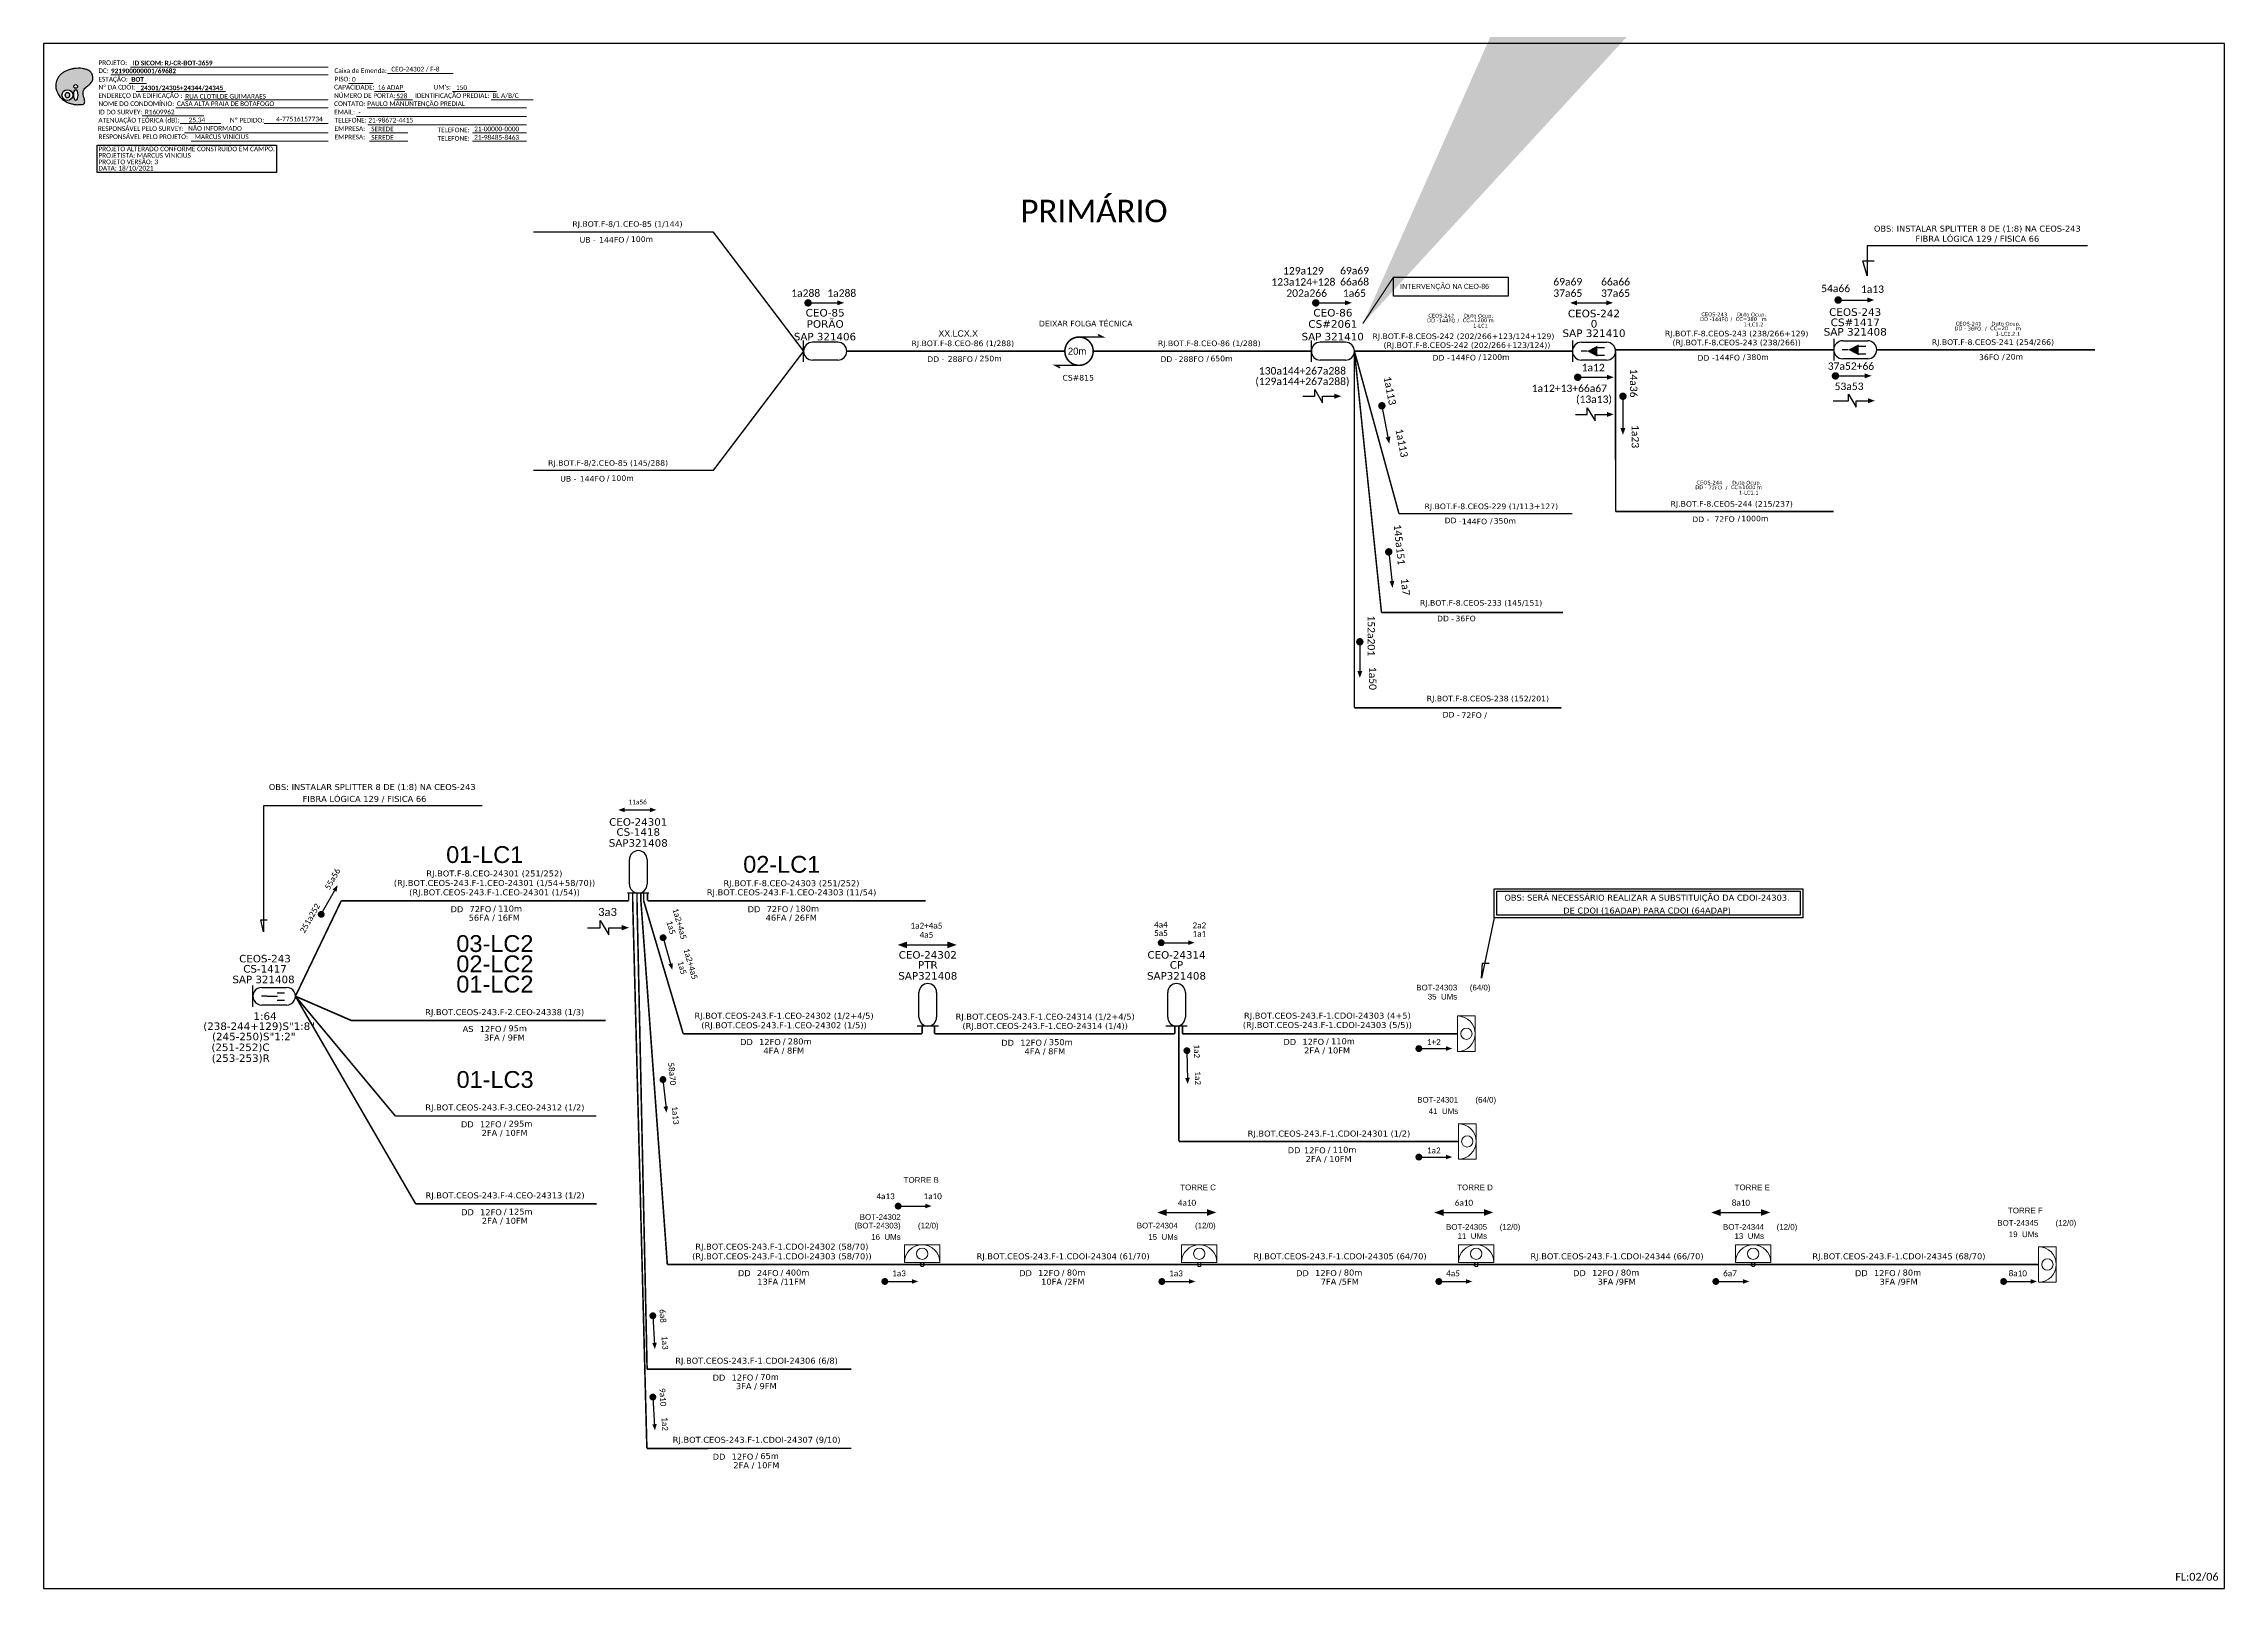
# Model space of a CAD drawing. Header units: inches. Extents: x 2352 to 7774, y -43 to 551.
# Drawn here: x 3272 to 4111, y -43 to 551 of the extents above; entities that cross this region are included whole.
import ezdxf
from ezdxf.enums import TextEntityAlignment as Align

# ---------------------------------------------------------------- set-up
doc = ezdxf.new("R2010")
doc.units = ezdxf.units.IN
doc.header["$MEASUREMENT"] = 0
doc.linetypes.add('ARILSUPP', pattern=[2.98, 1.42, -0.71, 0.14, -0.71])
for name, color, linetype, lineweight in [('10.4-Postes', 1, 'Continuous', 0), ("20.0-LEGENDA DOS CDO'S", 1, 'Continuous', 0), ('20.1-CDO_INTERIOR', 1, 'Continuous', 0), ('40.1-ETIQUETAS', 1, 'Continuous', 20)]:
    doc.layers.add(name, color=color, linetype=linetype, lineweight=lineweight)
for name, color, linetype in [('20.4-CEOS', 1, 'Continuous'), ('20.5-CABO AÉREO', 1, 'Continuous'), ('20.5-CEO', 1, 'Continuous'), ('CAP a instalar', 1, 'Continuous'), ('label_cabos', 7, 'Continuous'), ('LC', 7, 'Continuous'), ('LC1', 3, 'Continuous'), ('SETA', 7, 'Continuous'), ('UNIFILAR', 7, 'Continuous')]:
    doc.layers.add(name, color=color, linetype=linetype)
doc.styles.add('ARIAL', font='arial.ttf')
doc.styles.add('ROMANS', font='arial.ttf')
doc.styles.add('siredit', font='verdana.ttf')
doc.styles.add('WMF-Calibri0', font='calibri.ttf')
doc.styles.add('WMF-Calibri1', font='calibrib.ttf')
doc.linetypes.add('FENCELINE1', pattern='A,0.25,-0.1,[133,ltypeshp.shx,S=0.1,R=0,X=-0.1,Y=0],-0.1,1', length=1.45)
doc.dimstyles.new('CL', dxfattribs={"dimtxt": 1, "dimasz": 2, "dimexe": 0.18, "dimexo": 0.0625, "dimgap": 0.09, "dimtad": 0, "dimdec": 0, "dimrnd": 1, "dimzin": 0, "dimdsep": 46, "dimtxsty": 'siredit', "dimblk": 'NONE', "dimcen": 0, "dimse1": 1, "dimse2": 1, "dimsd1": 1, "dimsd2": 1, "dimclrt": 7, "dimadec": 0, "dimazin": 0, "dimtfac": 1, "dimtdec": 0, "dimtofl": 0, "dimtmove": 0, "dimatfit": 3, "dimfxl": 0, "dimtolj": 1, "dimtzin": 0, "dimarcsym": 0})

# ---------------------------------------------------------------- blocks, each defined once
blk = doc.blocks.new('SAN')
at = {"layer": 'SETA'}
blk.add_lwpolyline([(-2.58, 0), (6.02, 0)], dxfattribs=at)
for points in [[(-2.1, -0.66), (-3.93, 0), (-2.1, 0.67)], [(5.33, 0.68), (7.16, 0.01), (5.33, -0.65)]]:
    blk.add_solid(points, dxfattribs=at)
blk = doc.blocks.new('ETIQUETA_RS5F')
at = {"layer": '40.1-ETIQUETAS', "color": 0, "style": 'siredit'}
blk.add_text('/', height=1.5, dxfattribs=at).set_placement((1.55, -1.95), align=Align.MIDDLE_RIGHT)
for tag, p in [('ETIQUETA_R_SECUNDARIA', (1.18, 2.1)), ('ETIQUETA_R_PRIMARIA', (1.18, 4.1)), ('F_ATIVAS/F_MORTAS', (1.11, -4.24))]:
    blk.add_attdef(tag, text='', height=1.5, dxfattribs=at).set_placement(p, align=Align.MIDDLE_CENTER)
for tag, p in [('TIPO_CABO', (-6.62, -2.12)), ('CAP_CABO', (0.37, -2.09))]:
    blk.add_attdef(tag, text='', height=1.5, dxfattribs=at).set_placement(p, align=Align.MIDDLE_RIGHT)
blk.add_attdef('METROS', text='', height=1.5, dxfattribs=at).set_placement((2.11, -1.95), align=Align.MIDDLE_LEFT)
for tag, p in [('FUSÃO_1', (0.82, -8.39)), ('FUSÃO_2', (0.82, -10.6)), ('FUSÃO_3', (0.82, -12.93)), ('FUSÃO_4', (0.82, -15.14)), ('FUSÃO_5', (0.82, -17.16))]:
    blk.add_attdef(tag, text='', height=1.5, dxfattribs=at).set_placement(p, align=Align.CENTER)
blk = doc.blocks.new('OI')
h = blk.add_hatch(color=40)
edge = h.paths.add_edge_path()
edge.add_spline(control_points=[(4.35, -0.67), (3.92, -0.99), (3.26, -1.5), (2.81, -2.59), (2.9, -3.5), (3.06, -4.27), (3.31, -4.85), (3.37, -5.39), (3.4, -5.88), (3.2, -6.4), (2.54, -6.61), (1.65, -6.63), (0.55, -6.67), (-0.56, -6.42), (-1.61, -6.14), (-2.77, -5.61), (-3.92, -4.77), (-4.89, -3.7), (-5.34, -2.65), (-5.6, -1.94), (-5.85, -0.96), (-5.71, 0.47), (-5.1, 2.02), (-4.14, 3.02), (-3.3, 3.61), (-2.37, 4.16), (-1.36, 4.44), (-0.56, 4.7), (0.79, 4.85), (2.24, 4.97), (3.79, 4.57), (4.67, 4.21), (5.44, 3.65), (5.76, 2.99), (6.03, 2.21), (6.01, 1.46), (5.72, 0.64), (5.31, 0.08), (4.88, -0.38), (4.51, -0.55), (4.35, -0.67)], knot_values=[0, 0, 0, 0, 1.60434, 2.417191, 3.427595, 4.282808, 4.776746, 5.304182, 5.888771, 6.258406, 6.858137, 7.79129, 8.986195, 10.124242, 11.187857, 12.242908, 13.953784, 15.414161, 16.515391, 17.349188, 17.675853, 19.552021, 21.515531, 22.568638, 23.63245, 24.621084, 25.782718, 26.745347, 27.142653, 29.870543, 31.004649, 31.921532, 32.709589, 33.801391, 34.042471, 35.192333, 35.971461, 36.628871, 37.254359, 37.836911, 37.836911, 37.836911, 37.836911], degree=3, periodic=0)
h.paths.add_polyline_path([(1.13, -0.87, -1), (-0.04, -0.87, -1)], flags=16)
edge = h.paths.add_edge_path(flags=16)
edge.add_ellipse((0.56, -3.59), major_axis=(-0.02, 1.71), ratio=0.361305, start_angle=0, end_angle=360)
h.paths.add_polyline_path([(-0.36, -3.62, -1), (-3.8, -3.62, -1)], flags=16)
edge = h.paths.add_edge_path(flags=0)
edge.add_ellipse((-2.08, -3.62), major_axis=(0, 0.885), ratio=0.758294, start_angle=0, end_angle=360)
at = {"color": 40}
for centre, radius in [((-2.08, -3.62), 1.72), ((0.54, -0.87), 0.587)]:
    blk.add_circle(centre, radius, dxfattribs=at)
blk.add_ellipse((-2.08, -3.62), major_axis=(0, 0.885), ratio=0.758294, start_param=-3.141592653589792, end_param=3.141592653589792, dxfattribs=at)
blk.add_ellipse((0.56, -3.59), major_axis=(-0.02, 1.71), ratio=0.361305, dxfattribs=at)
at = {"color": 40, "start_tangent": (-0.800898, -0.598801), "end_tangent": (-0.800898, -0.598801)}
blk.add_spline([(4.35, -0.67), (3.2, -1.78), (2.9, -2.54), (2.92, -3.55), (3.12, -4.38), (3.28, -4.85), (3.37, -5.37), (3.35, -5.95), (3.2, -6.29), (2.66, -6.55), (1.73, -6.63), (0.54, -6.62), (-0.58, -6.41), (-1.6, -6.11), (-2.56, -5.67), (-3.95, -4.67), (-4.89, -3.56), (-5.37, -2.56), (-5.64, -1.78), (-5.72, -1.46), (-5.63, 0.42), (-4.84, 2.22), (-4.13, 2.99), (-3.27, 3.62), (-2.4, 4.09), (-1.3, 4.47), (-0.37, 4.72), (0.02, 4.77), (2.75, 4.8), (3.85, 4.53), (4.69, 4.16), (5.31, 3.68), (5.85, 2.73), (5.93, 2.5), (5.94, 1.35), (5.67, 0.62), (5.29, 0.08), (4.84, -0.36), (4.35, -0.67)], degree=3, dxfattribs=at)
blk = doc.blocks.new('_None')
blk = doc.blocks.new('Inst CB DT OCUP CFOA-SM-DD-S-72')
at = {"layer": 'label_cabos', "color": 0, "style": 'siredit'}
for tag, flags, p in [('ID_ATIVIDADE', 3, (1.31, 2.67)), ('FATOR', 1, (11.56, 2.55))]:
    blk.add_attdef(tag, text='', height=1, rotation=359.69001, dxfattribs=dict(at, flags=flags)).set_placement(p, align=Align.MIDDLE_CENTER)
for tag, p in [('TIPO_CABO', (1.11, 0)), ('DESTINO_CABO', (3.13, 1.26)), ('CABO', (4.69, -0.05)), ('/', (7.71, -0.05)), ('LANCE', (10.41, 0.02)), ('TIPO_CABO', (13.11, 1.24)), ('UND', (16.46, 0)), ('FID', (13.65, -1.41))]:
    blk.add_attdef(tag, text='', height=1, rotation=359.69001, dxfattribs=at).set_placement(p, align=Align.MIDDLE_CENTER)
blk.add_attdef('QTDE', (11.93, -0.45), '', height=1, rotation=359.69001, dxfattribs=at)
blk = doc.blocks.new('Inst CB DT OCUP CFOA-SM-DD-S-144')
at = {"layer": 'label_cabos', "color": 0, "style": 'siredit'}
for tag, flags, p in [('ID_ATIVIDADE', 3, (1.31, 2.67)), ('FATOR', 1, (11.56, 2.55))]:
    blk.add_attdef(tag, text='', height=1, rotation=359.69001, dxfattribs=dict(at, flags=flags)).set_placement(p, align=Align.MIDDLE_CENTER)
for tag, p in [('TIPO_CABO', (1.11, 0)), ('DESTINO_CABO', (3.13, 1.26)), ('CABO', (4.69, -0.05)), ('/', (7.71, -0.05)), ('LANCE', (10.41, 0.02)), ('TIPO_CABO', (13.11, 1.24)), ('UND', (16.46, 0)), ('FID', (13.65, -1.41))]:
    blk.add_attdef(tag, text='', height=1, rotation=359.69001, dxfattribs=at).set_placement(p, align=Align.MIDDLE_CENTER)
blk.add_attdef('QTDE', (11.93, -0.45), '', height=1, rotation=359.69001, dxfattribs=at)
blk = doc.blocks.new('Inst CB DT OCUP CFOA-SM-DD-S-36')
at = {"layer": 'label_cabos', "color": 0, "style": 'siredit'}
for tag, flags, p in [('ID_ATIVIDADE', 3, (1.31, 2.67)), ('FATOR', 1, (11.56, 2.55))]:
    blk.add_attdef(tag, text='', height=1, rotation=359.69001, dxfattribs=dict(at, flags=flags)).set_placement(p, align=Align.MIDDLE_CENTER)
for tag, p in [('TIPO_CABO', (1.11, 0)), ('DESTINO_CABO', (3.13, 1.26)), ('CABO', (4.69, -0.05)), ('/', (7.71, -0.05)), ('LANCE', (10.41, 0.02)), ('TIPO_CABO', (13.11, 1.24)), ('UND', (16.46, 0)), ('FID', (13.65, -1.41))]:
    blk.add_attdef(tag, text='', height=1, rotation=359.69001, dxfattribs=at).set_placement(p, align=Align.MIDDLE_CENTER)
blk.add_attdef('QTDE', (11.93, -0.45), '', height=1, rotation=359.69001, dxfattribs=at)
blk = doc.blocks.new('*U38')
at = {"color": 3}
blk.add_lwpolyline([(0.0000405, 0.0000662), (0.0001936, 0.0000662), (0.0001936, 0.000041), (0.0000405, 0.000041)], close=True, dxfattribs=at)
at = {"color": 3, "style": 'ARIAL'}
blk.add_attdef('SERVIÇO_EM_EMENDA_EXIST', text='', height=0.00000666, dxfattribs=at).set_placement((0.0001321, 0.0000506), align=Align.RIGHT)
blk.add_attdef('FID', (0.0001344, 0.0000506), '', height=0.00000666, dxfattribs=at)
at = {"layer": '10.4-Postes', "lineweight": 0, "style": 'ROMANS'}
for tag, p, flags in [('ID_ATIVIDADE', (-0.0000068, -0.0000086), 3), ('QTDE', (-0.000006, -0.000014), 3), ('FATOR', (-0.0000019, -0.0000113), 1)]:
    blk.add_attdef(tag, p, '', height=0.00000209, dxfattribs=dict(at, flags=flags))
at = {"color": 3}
blk.add_leader([(-0.0000002, 0.0000042), (0.0000405, 0.0000662)], dimstyle='CL', override={"dimgap": 0.09, "dimtad": 0}, dxfattribs=at)

msp = doc.modelspace()

# ---------------------------------------------------------------- linework, layer by layer
for points in [[(3272.33, -43.15), (4110.89, -43.15), (4110.89, 550.85), (3272.33, 550.85), (3272.33, -43.15)], [(4058.28, 473.06), (3973.49, 473.06), (3973.49, 461.5), (3971.91, 467.3), (3976.29, 467.3)], [(3441.01, 257.74), (3356.86, 257.74), (3356.86, 209.35)], [(3356.86, 209.35), (3355.86, 213.89), (3358.31, 213.89)], [(3830.13, 214.69), (3825.27, 191.54), (3825.67, 197.24), (3828.12, 197.24)]]:
    msp.add_lwpolyline(points)
at = {"color": 7, "lineweight": 0}
for points in [[(3298.16, 538.8), (3381.77, 538.8)], [(3305.8, 541.85), (3381.77, 541.85)], [(3404.61, 539.3), (3429.75, 539.3)], [(3305.29, 535.53), (3311.84, 535.53)], [(3307.95, 532.46), (3342.33, 532.46)], [(3326.52, 529.22), (3381.77, 529.22)], [(3389.57, 535.57), (3399.05, 535.57)], [(3399.62, 532.46), (3411.24, 532.46)], [(3407.2, 529.22), (3414.15, 529.22)], [(3429.56, 532.46), (3446.42, 532.46)], [(3444.38, 529.22), (3460.55, 529.22)], [(3310.27, 523.04), (3333.9, 523.04)], [(3323.11, 526.11), (3381.77, 526.11)], [(3324.8, 520.07), (3340.47, 520.07)], [(3357.13, 520.08), (3381.63, 520.08)], [(3357.64, 520.09), (3381.79, 520.09)], [(3392.7, 522.87), (3457.96, 522.87)], [(3396.73, 526.11), (3457.96, 526.11)], [(3326.52, 516.52), (3381.77, 516.52)], [(3329.01, 513.28), (3381.77, 513.28)], [(3396.98, 519.63), (3457.96, 519.63)], [(3397.59, 516.52), (3412.39, 516.52)], [(3397.59, 513.28), (3412.39, 513.28)], [(3437.19, 516.52), (3457.96, 516.52)], [(3437.19, 513.28), (3457.96, 513.28)]]:
    msp.add_lwpolyline(points, dxfattribs=at)
at = {"color": 1}
msp.add_lwpolyline([(3292.86, 511.79), (3361.93, 511.79), (3361.93, 501.23), (3292.86, 501.23)], close=True, dxfattribs=at)
at = {"color": 0}
for points, const_width in [([(3962.38, 452.95, 1), (3962.38, 451.52, 1)], 1.43), ([(3565.57, 451.15, 1), (3566.99, 451.15, 1)], 1.43), ([(3760.8, 451.15, 1), (3762.23, 451.15, 1)], 1.43), ([(3670.47, 438.02, 1.000012), (3670.47, 427.13, 0.999978)], 0.605), ([(3861.53, 422.54, 1), (3862.96, 422.54, 1)], 1.43), ([(3960.63, 423.08, 1), (3962.06, 423.08, 1)], 1.43), ([(3786.79, 412.3, 1), (3787.06, 410.9, 1)], 1.43), ([(3879.61, 415.96, 1), (3879.61, 414.53, 1)], 1.43), ([(3789.49, 356.12, 1), (3789.64, 354.7, 1)], 1.43), ([(3778.45, 321.54, 1), (3778.45, 320.12, 1)], 1.43)]:
    msp.add_lwpolyline(points, format="xyb", close=True, dxfattribs=dict(at, const_width=const_width))
at = {"color": 0, "const_width": 0.567}
for points in [[(3670.47, 438.02), (3679.54, 438.02), (3677.73, 438.92)], [(3670.47, 427.13), (3661.4, 427.13), (3663.21, 426.22)]]:
    msp.add_lwpolyline(points, dxfattribs=at)
at = {"color": 0}
for points in [[(3761.13, 415.27), (3761.13, 417.79), (3764.14, 412.76), (3764.15, 415.27)], [(3966.32, 413.52), (3966.32, 416.04), (3969.33, 411), (3969.34, 413.52)], [(3865.93, 408.26), (3865.93, 410.78), (3868.94, 405.74), (3868.94, 408.26)]]:
    msp.add_lwpolyline(points, dxfattribs=at)
for points in [[(3830.13, 225.89), (3948.77, 225.89), (3948.77, 214.69), (3830.13, 214.69)], [(3831.13, 224.89), (3947.77, 224.89), (3947.77, 215.69), (3831.13, 215.69)]]:
    msp.add_lwpolyline(points, close=True)
at = {"const_width": 1.32, "elevation": -1.32}
for points in [[(3378.75, 215.46, 1), (3379.4, 216.61, 1)], [(3711.94, 164.26, 1), (3711.97, 162.94, 1)], [(3800.49, 164.41, 1), (3801.81, 164.41, 1)], [(3800.49, 122.69, 1), (3801.81, 122.69, 1)], [(3600.26, 103.85, 1), (3601.58, 103.83, 1)], [(3595.14, 74.86, 1), (3596.46, 74.85, 1)], [(3701.67, 74.86, 1), (3702.99, 74.85, 1)], [(3808.18, 74.86, 1), (3809.5, 74.85, 1)], [(3914.68, 74.86, 1), (3916, 74.85, 1)], [(4025.34, 74.86, 1), (4026.66, 74.85, 1)]]:
    msp.add_lwpolyline(points, format="xyb", close=True, dxfattribs=at)
at = {"color": 5, "elevation": -1.32}
msp.add_lwpolyline([(3486.36, 210.9), (3486.36, 213.65), (3489.64, 208.16), (3489.65, 210.9)], dxfattribs=at)
at = {"const_width": 1.32}
for points in [[(3510.37, 207.69, 1), (3510.73, 206.42, 1)], [(3701.41, 205.12, 1), (3702.73, 205.12, 1)], [(3510.42, 153.16, 1), (3510.56, 151.85, 1)], [(3506.56, 62.33, 1), (3506.64, 61.01, 1)], [(3506.56, 31.07, 1), (3506.64, 29.76, 1)]]:
    msp.add_lwpolyline(points, format="xyb", close=True, dxfattribs=at)
at = {"elevation": -1.32}
for points in [[(3600.92, 103.84), (3611.64, 103.84)], [(3595.8, 74.85), (3606.52, 74.85)], [(3702.33, 74.85), (3713.05, 74.85)], [(3808.84, 74.85), (3819.55, 74.85)], [(3915.34, 74.85), (3926.05, 74.85)], [(4026, 74.85), (4036.72, 74.85)]]:
    msp.add_lwpolyline(points, dxfattribs=at)
at = {"layer": '20.1-CDO_INTERIOR', "color": 10, "lineweight": 18}
msp.add_lwpolyline([(3822.84, 163.31), (3822.84, 176.95), (3816.02, 176.95), (3816.02, 163.31)], close=True, dxfattribs=at)
at = {"layer": '20.1-CDO_INTERIOR', "color": 1, "lineweight": 18}
for points in [[(3823.17, 121.91), (3823.17, 135.54), (3816.36, 135.54), (3816.36, 121.91)], [(3616.98, 88.95), (3603.35, 88.95), (3603.35, 82.13), (3616.98, 82.13)], [(3723.51, 88.95), (3709.88, 88.95), (3709.88, 82.13), (3723.51, 82.13)], [(3830.01, 88.95), (3816.38, 88.95), (3816.38, 82.13), (3830.01, 82.13)], [(3936.52, 88.95), (3922.88, 88.95), (3922.88, 82.13), (3936.52, 82.13)], [(4046.25, 74.56), (4046.25, 88.19), (4039.43, 88.19), (4039.43, 74.56)]]:
    msp.add_lwpolyline(points, close=True, dxfattribs=at)
at = {"layer": '20.1-CDO_INTERIOR', "color": 10, "lineweight": 18}
msp.add_circle((3819.43, 170.13), 2.18, dxfattribs=at)
at = {"layer": '20.1-CDO_INTERIOR', "color": 1, "lineweight": 18}
for centre, radius in [((3819.76, 128.73), 2.18), ((3610.16, 85.54), 2.18), ((3716.7, 85.54), 2.18), ((3823.2, 85.54), 2.18), ((3929.7, 85.54), 2.18), ((3610.16, 81.38), 0.795), ((3716.7, 81.38), 0.795), ((3823.2, 81.38), 0.795), ((3929.7, 81.38), 0.795), ((4042.84, 81.38), 2.18)]:
    msp.add_circle(centre, radius, dxfattribs=at)
at = {"layer": '20.1-CDO_INTERIOR', "color": 10, "lineweight": 18}
msp.add_arc((3816.02, 170.13), 6.82, 270, 90, dxfattribs=at)
at = {"layer": '20.1-CDO_INTERIOR', "color": 1, "lineweight": 18}
for centre, start, end in [((3816.36, 128.73), 270, 90), ((3610.16, 82.13), 0, 180), ((3716.7, 82.13), 0, 180), ((3823.2, 82.13), 0, 180), ((3929.7, 82.13), 0, 180), ((4039.43, 81.38), 270, 90)]:
    msp.add_arc(centre, 6.82, start, end, dxfattribs=at)
at = {"layer": '20.4-CEOS', "color": 0}
for p, q in [((3577.69, 436.02), (3568.02, 436.02)), ((3577.69, 429.13), (3568.02, 429.13))]:
    msp.add_line(p, q, dxfattribs=at)
at = {"layer": '20.4-CEOS', "color": 5}
for p, q in [((3772.92, 436.02), (3763.26, 436.02)), ((3772.92, 429.13), (3763.26, 429.13)), ((3497.59, 227.58), (3497.59, 237.12)), ((3504.39, 237.12), (3504.39, 227.58)), ((3505.09, 224.18), (3496.89, 224.18)), ((3352.81, 180.44, -1.32), (3352.81, 188.64, -1.32)), ((3358.35, 184.54, -1.32), (3356.05, 184.54, -1.32)), ((3356.21, 187.94, -1.32), (3365.75, 187.94, -1.32)), ((3358.35, 184.54, -1.32), (3362.29, 184.54, -1.32)), ((3362.11, 185.89, -1.32), (3365.01, 185.89, -1.32)), ((3608.93, 176.48), (3608.93, 186.02)), ((3615.73, 186.02), (3615.73, 176.48)), ((3704.56, 176.48), (3704.56, 186.02)), ((3711.36, 186.02), (3711.36, 176.48)), ((3365.75, 181.14, -1.32), (3356.21, 181.14, -1.32)), ((3362.11, 183.06, -1.32), (3365.01, 183.06, -1.32)), ((3616.43, 173.08), (3608.23, 173.08)), ((3712.06, 173.08), (3703.86, 173.08))]:
    msp.add_line(p, q, dxfattribs=at)
at = {"layer": '20.4-CEOS', "color": 0}
msp.add_lwpolyline([(3564.57, 428.42), (3564.57, 436.73)], dxfattribs=at)
at = {"layer": '20.4-CEOS', "color": 5}
for points in [[(3759.81, 428.42), (3759.81, 436.73)], [(3865.83, 432.58), (3863.51, 432.58)], [(3869.65, 433.95), (3872.58, 433.95)], [(3869.65, 431.08), (3872.58, 431.08)], [(3966.29, 433.12), (3963.96, 433.12)], [(3970.1, 434.48), (3973.03, 434.48)], [(3970.1, 431.62), (3973.03, 431.62)]]:
    msp.add_lwpolyline(points, dxfattribs=at)
for points in [[(3865.83, 432.58, 0, 4.25, 0), (3869.82, 432.58, 4.25, 4.25, 0)], [(3966.29, 433.12, 0, 4.25, 0), (3970.28, 433.12, 4.25, 4.25, 0)]]:
    msp.add_lwpolyline(points, format="xyseb", dxfattribs=at)
at = {"layer": '20.4-CEOS', "color": 0}
for centre, start, end in [((3568.02, 432.57), 90, 270), ((3577.69, 432.57), 270, 90)]:
    msp.add_arc(centre, 3.45, start, end, dxfattribs=at)
at = {"layer": '20.4-CEOS', "color": 5}
for centre, radius, start, end in [((3763.26, 432.57), 3.45, 90, 270), ((3772.92, 432.57), 3.45, 270, 90), ((3500.99, 237.12), 3.4, 0, 180), ((3500.99, 227.58), 3.4, 180, 0), ((3612.33, 186.02), 3.4, 0, 180), ((3707.96, 186.02), 3.4, 0, 180), ((3612.33, 176.48), 3.4, 180, 0), ((3707.96, 176.48), 3.4, 180, 0)]:
    msp.add_arc(centre, radius, start, end, dxfattribs=at)
for centre, major_axis, start_param, end_param in [((3356.21, 184.54, -1.32), (2.4, 2.4), 0.785398, 3.926991), ((3365.75, 184.54, -1.32), (-2.4, 2.4), 2.356194, 5.497787)]:
    msp.add_ellipse(centre, major_axis=major_axis, ratio=1, start_param=start_param, end_param=end_param, dxfattribs=at)
at = {"layer": '20.5-CABO AÉREO', "color": 7, "ltscale": 50, "const_width": 0.576}
for points in [[(3460.59, 478.4), (3529.82, 478.4), (3564.57, 432.57)], [(3460.59, 386.74), (3529.82, 386.74), (3564.57, 432.57)], [(3776.33, 432.57), (3776.32, 295.45)], [(3776.37, 432.57), (3786.77, 332.11), (3786.77, 332.11)], [(3793.5, 370.12), (3860.22, 370.12)], [(3786.77, 332.11), (3856.53, 332.11)], [(3776.32, 295.45), (3855.91, 295.45)]]:
    msp.add_lwpolyline(points, dxfattribs=at)
at = {"layer": '20.5-CABO AÉREO', "color": 0, "ltscale": 50, "const_width": 0.576}
msp.add_lwpolyline([(3581.13, 432.57), (3665.03, 432.57)], dxfattribs=at)
at = {"layer": '20.5-CABO AÉREO', "ltscale": 50}
for points, const_width in [([(3801.6, 332.11), (3856.53, 332.11)], 0.576), ([(3635.88, 115.68), (3635.88, 115.68), (3635.88, 115.68)], 0.4)]:
    msp.add_lwpolyline(points, dxfattribs=dict(at, const_width=const_width))
at = {"layer": '20.5-CEO', "color": 5}
for p, q in [((3964.12, 436.56), (3973.79, 436.56)), ((3863.67, 436.02), (3873.33, 436.02)), ((3873.33, 429.13), (3863.67, 429.13)), ((3973.79, 429.67), (3964.12, 429.67))]:
    msp.add_line(p, q, dxfattribs=at)
for points in [[(3860.22, 436.73), (3860.22, 428.42)], [(3960.67, 437.27), (3960.67, 428.96)]]:
    msp.add_lwpolyline(points, dxfattribs=at)
for centre, start, end in [((3964.12, 433.12), 90, 270), ((3973.79, 433.12), 270, 90), ((3863.67, 432.57), 90, 270), ((3873.33, 432.57), 270, 90)]:
    msp.add_arc(centre, 3.45, start, end, dxfattribs=at)
at = {"layer": '40.1-ETIQUETAS', "color": 0, "const_width": 0.576}
for points in [[(3675.92, 432.57), (3759.81, 432.57)], [(3876.78, 432.57), (3876.8, 370.91)], [(3977.23, 433.12), (4061.09, 433.12)], [(3876.8, 370.91), (3960.65, 370.91)]]:
    msp.add_lwpolyline(points, dxfattribs=at)
at = {"layer": '40.1-ETIQUETAS', "color": 7, "const_width": 0.576}
for points in [[(3776.37, 432.57), (3793.5, 370.12)], [(3794.84, 361.85), (3794.84, 361.85)]]:
    msp.add_lwpolyline(points, dxfattribs=at)
at = {"layer": '40.1-ETIQUETAS', "color": 5, "const_width": 0.576}
for points in [[(3776.37, 432.57), (3860.22, 432.57)], [(3876.82, 433.12), (3960.67, 433.12)]]:
    msp.add_lwpolyline(points, dxfattribs=at)
at = {"layer": 'CAP a instalar', "color": 5, "ltscale": 7, "const_width": 0.616}
for points in [[(3369.15, 184.54), (3386.78, 221.23)], [(3386.78, 221.23), (3497.3, 221.23)], [(3497.3, 221.23), (3497.3, 224.18)], [(3503.07, 221.23), (3503.07, 224.18)], [(3518.27, 170.13), (3503.07, 221.23)], [(3518.27, 170.13), (3610.13, 170.13)], [(3610.13, 170.13), (3610.13, 173.08)], [(3614.93, 170.13), (3614.93, 173.08)], [(3707.3, 170.13), (3614.93, 170.13)], [(3707.3, 170.13), (3707.3, 173.08)], [(3710.25, 170.13), (3710.25, 173.08)], [(3735.78, 170.13), (3710.25, 170.13)], [(3710.25, 170.13), (3815.98, 170.13)]]:
    msp.add_lwpolyline(points, dxfattribs=at)
at = {"layer": 'CAP a instalar', "color": 8, "ltscale": 7, "const_width": 0.616}
for points in [[(3498.84, 221.23), (3498.84, 224.18)], [(3504.3, 10.68), (3498.84, 221.23)], [(3500.5, 221.23), (3500.5, 224.18)], [(3504.39, 41.1), (3500.5, 221.23)], [(3503.43, 41.1), (3503.51, 41.1)], [(3504.39, 41.1), (3582.93, 41.12)], [(3504.3, 10.68), (3582.93, 10.7)]]:
    msp.add_lwpolyline(points, dxfattribs=at)
at = {"layer": 'CAP a instalar', "color": 1, "ltscale": 7, "const_width": 0.616}
for points in [[(3502.01, 224.18), (3502.01, 221.04), (3512.17, 81.38), (3512.17, 81.38)], [(3708.89, 128.73), (3708.89, 173.08)], [(3708.89, 128.73), (3816.31, 128.73)], [(3512.17, 81.38), (4039.43, 81.38)]]:
    msp.add_lwpolyline(points, dxfattribs=at)
at = {"layer": 'CAP a instalar', "color": 0, "ltscale": 7, "const_width": 0.616}
for points in [[(3504.59, 221.23), (3504.59, 224.18)], [(3504.59, 221.23), (3611.52, 221.23)]]:
    msp.add_lwpolyline(points, dxfattribs=at)
at = {"layer": 'CAP a instalar', "color": 8, "ltscale": 7, "const_width": 0.616, "elevation": 1.32}
for points in [[(3415.41, 104.68), (3369.15, 184.54)], [(3415.41, 104.68), (3484.97, 104.68)]]:
    msp.add_lwpolyline(points, dxfattribs=at)
at = {"layer": 'CAP a instalar', "color": 0, "ltscale": 7, "const_width": 0.616, "elevation": 1.32}
for points in [[(3369.15, 184.54), (3407.59, 138.49)], [(3407.59, 138.49), (3484.89, 138.49)]]:
    msp.add_lwpolyline(points, dxfattribs=at)
at = {"layer": 'CAP a instalar', "color": 0, "linetype": 'FENCELINE1', "ltscale": 7, "const_width": 0.616, "elevation": 1.32}
for points in [[(3390.78, 175.16), (3369.15, 184.54)], [(3390.7, 175.16), (3488.51, 175.16)]]:
    msp.add_lwpolyline(points, dxfattribs=at)
at = {"layer": 'SETA', "color": 0}
for points in [[(3566.28, 451.15), (3578.53, 451.15)], [(3761.51, 451.15), (3773.77, 451.15)], [(3861.92, 451.15), (3874.18, 451.15)], [(3962.38, 452.23), (3974.63, 452.23)], [(3862.25, 422.54), (3874.5, 422.54)], [(3961.35, 423.08), (3973.6, 423.08)], [(3756.58, 415.27), (3761.13, 415.27)], [(3764.15, 415.27), (3768.7, 415.27)], [(3786.93, 411.6), (3789.27, 399.58)], [(3879.61, 415.25), (3879.62, 402.99)], [(3960.41, 413.52), (3966.32, 413.52)], [(3969.34, 413.52), (3973.89, 413.52)], [(3861.38, 408.26), (3865.93, 408.26)], [(3868.94, 408.26), (3873.49, 408.26)], [(3789.56, 355.41), (3790.86, 343.22)], [(3778.45, 320.83), (3778.45, 308.57)]]:
    msp.add_lwpolyline(points, dxfattribs=at)
at = {"layer": 'SETA', "elevation": -1.32}
for points in [[(3379.08, 216.04), (3384.67, 225.92)], [(3379.08, 216.04), (3384.67, 225.92)], [(3711.96, 163.6), (3712.18, 152.26)], [(3801.15, 164.41), (3812.5, 164.41)], [(3801.15, 122.69), (3812.5, 122.69)]]:
    msp.add_lwpolyline(points, dxfattribs=at)
at = {"layer": 'SETA', "color": 5, "elevation": -1.32}
for points in [[(3481.41, 210.9), (3486.36, 210.9)], [(3489.65, 210.9), (3494.6, 210.9)]]:
    msp.add_lwpolyline(points, dxfattribs=at)
at = {"layer": 'SETA'}
for points in [[(3510.55, 207.05), (3513.66, 196.14)], [(3702.07, 205.12), (3713.41, 205.12)], [(3702.07, 205.12), (3713.41, 205.12)], [(3510.49, 152.51), (3511.67, 141.22)], [(3506.6, 61.67), (3507.28, 50.34)], [(3506.6, 30.42), (3507.28, 19.09)]]:
    msp.add_lwpolyline(points, dxfattribs=at)
at = {"layer": 'SETA', "color": 0, "elevation": -1.32}
for points in [[(3604.34, 204.27), (3621.19, 204.27)], [(3704.17, 101.37), (3721.02, 101.37)], [(3810.67, 101.37), (3827.52, 101.37)], [(3917.17, 101.37), (3934.02, 101.37)]]:
    msp.add_lwpolyline(points, dxfattribs=at)
at = {"layer": 'SETA', "color": 0}
for points in [[(3973.65, 453.2), (3976.26, 452.25), (3973.65, 451.3)], [(3577.55, 452.12), (3580.16, 451.17), (3577.55, 450.22)], [(3772.78, 452.12), (3775.4, 451.17), (3772.78, 450.22)], [(3861.92, 452.1), (3859.31, 451.15), (3861.92, 450.2)], [(3873.2, 452.12), (3875.81, 451.17), (3873.2, 450.22)], [(3873.52, 423.51), (3876.13, 422.56), (3873.52, 421.61)], [(3972.62, 424.05), (3975.23, 423.1), (3972.62, 422.15)], [(3768.7, 416.22), (3771.31, 415.27), (3768.7, 414.32)], [(3973.89, 414.47), (3976.5, 413.52), (3973.89, 412.56)], [(3873.49, 409.21), (3876.11, 408.26), (3873.49, 407.3)], [(3880.57, 402.99), (3879.62, 400.38), (3878.67, 402.99)], [(3790.21, 399.76), (3789.77, 397.01), (3788.34, 399.39)], [(3791.72, 344.3), (3791.05, 341.6), (3789.83, 344.1)], [(3779.41, 309.56), (3778.46, 306.95), (3777.51, 309.56)], [(3604.34, 205.57, -1.32), (3600.74, 204.27, -1.32), (3604.34, 202.96, -1.32)], [(3619.84, 205.6, -1.32), (3623.43, 204.29, -1.32), (3619.84, 202.99, -1.32)], [(3704.17, 102.68, -1.32), (3700.57, 101.37, -1.32), (3704.17, 100.06, -1.32)], [(3719.66, 102.7, -1.32), (3723.26, 101.39, -1.32), (3719.66, 100.09, -1.32)], [(3810.67, 102.68, -1.32), (3807.08, 101.37, -1.32), (3810.67, 100.06, -1.32)], [(3826.17, 102.7, -1.32), (3829.76, 101.39, -1.32), (3826.17, 100.09, -1.32)], [(3917.17, 102.68, -1.32), (3913.58, 101.37, -1.32), (3917.17, 100.06, -1.32)], [(3932.67, 102.7, -1.32), (3936.26, 101.39, -1.32), (3932.67, 100.09, -1.32)]]:
    msp.add_solid(points, dxfattribs=at)
at = {"layer": 'SETA'}
for points in [[(3383.44, 225.57, -1.32), (3385.39, 227.24, -1.32), (3384.97, 224.7, -1.32)], [(3383.44, 225.57, -1.32), (3385.39, 227.24, -1.32), (3384.97, 224.7, -1.32)], [(3712.5, 206.01), (3714.92, 205.13), (3712.5, 204.25)], [(3712.5, 206.01), (3714.92, 205.13), (3712.5, 204.25)], [(3514.27, 197.26), (3514.09, 194.69), (3512.58, 196.78)], [(3811.59, 165.3, -1.32), (3814.01, 164.42, -1.32), (3811.59, 163.54, -1.32)], [(3713.06, 153.19, -1.32), (3712.23, 150.75, -1.32), (3711.3, 153.15, -1.32)], [(3512.47, 142.22), (3511.85, 139.73), (3510.72, 142.04)], [(3811.59, 123.58, -1.32), (3814.01, 122.7, -1.32), (3811.59, 121.82, -1.32)], [(3611.37, 104.74, -1.32), (3613.78, 103.84, -1.32), (3611.35, 102.98, -1.32)], [(3606.25, 75.75, -1.32), (3608.66, 74.85, -1.32), (3606.23, 73.99, -1.32)], [(3712.78, 75.75, -1.32), (3715.19, 74.85, -1.32), (3712.76, 73.99, -1.32)], [(3819.28, 75.75, -1.32), (3821.69, 74.85, -1.32), (3819.26, 73.99, -1.32)], [(3925.78, 75.75, -1.32), (3928.19, 74.85, -1.32), (3925.76, 73.99, -1.32)], [(4036.44, 75.75, -1.32), (4038.85, 74.85, -1.32), (4036.43, 73.99, -1.32)], [(3508.12, 51.3), (3507.39, 48.84), (3506.37, 51.2)], [(3508.12, 20.05), (3507.39, 17.58), (3506.37, 19.95)]]:
    msp.add_solid(points, dxfattribs=at)
at = {"layer": 'SETA', "color": 5}
msp.add_solid([(3494.6, 211.94, -1.32), (3497.45, 210.9, -1.32), (3494.6, 209.87, -1.32)], dxfattribs=at)

# ---------------------------------------------------------------- block references
at = {"color": 7, "xscale": 1.213923925196705, "yscale": 1.21392392515554, "zscale": 1.213923925163967, "rotation": 0.153289602326381}
msp.add_blockref('OI', (3284, 535.43), dxfattribs=at)
at = {"color": 6, "lineweight": 0}
ref = msp.add_blockref('Inst CB DT OCUP CFOA-SM-DD-S-144', (3805.23, 444.41), dxfattribs=dict(at, xscale=1.440000000000055, yscale=1.439999999999998, zscale=1.44))
ref.add_attrib('DESTINO_CABO', 'CEOS-242', dxfattribs={"layer": 'label_cabos', "color": 0, "height": 1.44, "rotation": 359.69001, "style": 'siredit'}).set_placement((3809.74, 446.23), align=Align.MIDDLE_CENTER)
ref.add_attrib('TIPO_CABO', 'Duto Ocup.', dxfattribs={"layer": 'label_cabos', "color": 0, "height": 1.44, "rotation": 359.69001, "style": 'siredit'}).set_placement((3824.11, 446.21), align=Align.MIDDLE_CENTER)
ref.add_attrib('/', '/', dxfattribs={"layer": 'label_cabos', "color": 0, "height": 1.44, "rotation": 359.69001, "style": 'siredit'}).set_placement((3816.34, 444.34), align=Align.MIDDLE_CENTER)
ref.add_attrib('FID', '1-LC1', dxfattribs={"layer": 'label_cabos', "color": 0, "height": 1.44, "rotation": 359.69001, "style": 'siredit'}).set_placement((3824.89, 442.38), align=Align.MIDDLE_CENTER)
ref.add_attrib('LANCE', 'CC=', dxfattribs={"layer": 'label_cabos', "color": 0, "height": 1.44, "rotation": 359.69001, "style": 'siredit'}).set_placement((3820.22, 444.44), align=Align.MIDDLE_CENTER)
ref.add_attrib('UND', 'm', dxfattribs={"layer": 'label_cabos', "color": 0, "height": 1.44, "rotation": 359.69001, "style": 'siredit'}).set_placement((3828.94, 444.42), align=Align.MIDDLE_CENTER)
ref.add_attrib('CABO', '144FO', dxfattribs={"layer": 'label_cabos', "color": 0, "height": 1.44, "rotation": 359.69001, "style": 'siredit'}).set_placement((3811.98, 444.34), align=Align.MIDDLE_CENTER)
ref.add_attrib('TIPO_CABO', 'DD - ', dxfattribs={"layer": 'label_cabos', "color": 0, "height": 1.44, "rotation": 359.69001, "style": 'siredit'}).set_placement((3806.84, 444.41), align=Align.MIDDLE_CENTER)
ref.add_attrib('QTDE', '1200', (3822.41, 443.76), dxfattribs={"layer": 'label_cabos', "color": 0, "height": 1.44, "rotation": 359.69001, "style": 'siredit'})
ref = msp.add_blockref('Inst CB DT OCUP CFOA-SM-DD-S-144', (3910.2, 444.9), dxfattribs=dict(at, xscale=1.440000000000055, yscale=1.439999999999998, zscale=1.44))
ref.add_attrib('DESTINO_CABO', 'CEOS-243', dxfattribs={"layer": 'label_cabos', "color": 0, "height": 1.44, "rotation": 359.69001, "style": 'siredit'}).set_placement((3914.71, 446.72), align=Align.MIDDLE_CENTER)
ref.add_attrib('TIPO_CABO', 'Duto Ocup.', dxfattribs={"layer": 'label_cabos', "color": 0, "height": 1.44, "rotation": 359.69001, "style": 'siredit'}).set_placement((3929.08, 446.69), align=Align.MIDDLE_CENTER)
ref.add_attrib('/', '/', dxfattribs={"layer": 'label_cabos', "color": 0, "height": 1.44, "rotation": 359.69001, "style": 'siredit'}).set_placement((3921.31, 444.83), align=Align.MIDDLE_CENTER)
ref.add_attrib('FID', '1-LC1.2', dxfattribs={"layer": 'label_cabos', "color": 0, "height": 1.44, "rotation": 359.69001, "style": 'siredit'}).set_placement((3929.86, 442.86), align=Align.MIDDLE_CENTER)
ref.add_attrib('LANCE', 'CC=', dxfattribs={"layer": 'label_cabos', "color": 0, "height": 1.44, "rotation": 359.69001, "style": 'siredit'}).set_placement((3925.19, 444.93), align=Align.MIDDLE_CENTER)
ref.add_attrib('UND', 'm', dxfattribs={"layer": 'label_cabos', "color": 0, "height": 1.44, "rotation": 359.69001, "style": 'siredit'}).set_placement((3933.91, 444.9), align=Align.MIDDLE_CENTER)
ref.add_attrib('CABO', '144FO', dxfattribs={"layer": 'label_cabos', "color": 0, "height": 1.44, "rotation": 359.69001, "style": 'siredit'}).set_placement((3916.95, 444.83), align=Align.MIDDLE_CENTER)
ref.add_attrib('TIPO_CABO', 'DD - ', dxfattribs={"layer": 'label_cabos', "color": 0, "height": 1.44, "rotation": 359.69001, "style": 'siredit'}).set_placement((3911.81, 444.89), align=Align.MIDDLE_CENTER)
ref.add_attrib('QTDE', '380', (3927.38, 444.25), dxfattribs={"layer": 'label_cabos', "color": 0, "height": 1.44, "rotation": 359.69001, "style": 'siredit'})
ref = msp.add_blockref('Inst CB DT OCUP CFOA-SM-DD-S-36', (4008.02, 441.33), dxfattribs=dict(at, xscale=1.440000000000055, yscale=1.439999999999998, zscale=1.44))
ref.add_attrib('DESTINO_CABO', 'CEOS-241', dxfattribs={"layer": 'label_cabos', "color": 0, "height": 1.44, "rotation": 359.69001, "style": 'siredit'}).set_placement((4012.53, 443.15), align=Align.MIDDLE_CENTER)
ref.add_attrib('TIPO_CABO', 'Duto Ocup.', dxfattribs={"layer": 'label_cabos', "color": 0, "height": 1.44, "rotation": 359.69001, "style": 'siredit'}).set_placement((4026.9, 443.13), align=Align.MIDDLE_CENTER)
ref.add_attrib('/', '/', dxfattribs={"layer": 'label_cabos', "color": 0, "height": 1.44, "rotation": 359.69001, "style": 'siredit'}).set_placement((4019.13, 441.26), align=Align.MIDDLE_CENTER)
ref.add_attrib('FID', '1-LC1.2.1', dxfattribs={"layer": 'label_cabos', "color": 0, "height": 1.44, "rotation": 359.69001, "style": 'siredit'}).set_placement((4027.67, 439.3), align=Align.MIDDLE_CENTER)
ref.add_attrib('LANCE', 'CC=', dxfattribs={"layer": 'label_cabos', "color": 0, "height": 1.44, "rotation": 359.69001, "style": 'siredit'}).set_placement((4023.01, 441.36), align=Align.MIDDLE_CENTER)
ref.add_attrib('UND', 'm', dxfattribs={"layer": 'label_cabos', "color": 0, "height": 1.44, "rotation": 359.69001, "style": 'siredit'}).set_placement((4031.73, 441.34), align=Align.MIDDLE_CENTER)
ref.add_attrib('CABO', '36FO', dxfattribs={"layer": 'label_cabos', "color": 0, "height": 1.44, "rotation": 359.69001, "style": 'siredit'}).set_placement((4014.77, 441.26), align=Align.MIDDLE_CENTER)
ref.add_attrib('TIPO_CABO', 'DD - ', dxfattribs={"layer": 'label_cabos', "color": 0, "height": 1.44, "rotation": 359.69001, "style": 'siredit'}).set_placement((4009.62, 441.33), align=Align.MIDDLE_CENTER)
ref.add_attrib('QTDE', '20', (4025.2, 440.68), dxfattribs={"layer": 'label_cabos', "color": 0, "height": 1.44, "rotation": 359.69001, "style": 'siredit'})
ref = msp.add_blockref('Inst CB DT OCUP CFOA-SM-DD-S-72', (3908.36, 380.21), dxfattribs=dict(at, xscale=1.440000000000055, yscale=1.439999999999998, zscale=1.44))
ref.add_attrib('DESTINO_CABO', 'CEOS-244', dxfattribs={"layer": 'label_cabos', "color": 0, "height": 1.44, "rotation": 359.69001, "style": 'siredit'}).set_placement((3912.87, 382.03), align=Align.MIDDLE_CENTER)
ref.add_attrib('TIPO_CABO', 'Duto Ocup.', dxfattribs={"layer": 'label_cabos', "color": 0, "height": 1.44, "rotation": 359.69001, "style": 'siredit'}).set_placement((3927.24, 382.01), align=Align.MIDDLE_CENTER)
ref.add_attrib('/', '/', dxfattribs={"layer": 'label_cabos', "color": 0, "height": 1.44, "rotation": 359.69001, "style": 'siredit'}).set_placement((3919.47, 380.14), align=Align.MIDDLE_CENTER)
ref.add_attrib('FID', '1-LC1.1', dxfattribs={"layer": 'label_cabos', "color": 0, "height": 1.44, "rotation": 359.69001, "style": 'siredit'}).set_placement((3928.01, 378.18), align=Align.MIDDLE_CENTER)
ref.add_attrib('LANCE', 'CC=', dxfattribs={"layer": 'label_cabos', "color": 0, "height": 1.44, "rotation": 359.69001, "style": 'siredit'}).set_placement((3923.35, 380.25), align=Align.MIDDLE_CENTER)
ref.add_attrib('UND', 'm', dxfattribs={"layer": 'label_cabos', "color": 0, "height": 1.44, "rotation": 359.69001, "style": 'siredit'}).set_placement((3932.07, 380.22), align=Align.MIDDLE_CENTER)
ref.add_attrib('CABO', '72FO', dxfattribs={"layer": 'label_cabos', "color": 0, "height": 1.44, "rotation": 359.69001, "style": 'siredit'}).set_placement((3915.11, 380.14), align=Align.MIDDLE_CENTER)
ref.add_attrib('TIPO_CABO', 'DD - ', dxfattribs={"layer": 'label_cabos', "color": 0, "height": 1.44, "rotation": 359.69001, "style": 'siredit'}).set_placement((3909.96, 380.21), align=Align.MIDDLE_CENTER)
ref.add_attrib('QTDE', '1000', (3925.54, 379.56), dxfattribs={"layer": 'label_cabos', "color": 0, "height": 1.44, "rotation": 359.69001, "style": 'siredit'})
at = {"layer": '40.1-ETIQUETAS', "color": 0}
ref = msp.add_blockref('ETIQUETA_RS5F', (3495.13, 478.45), dxfattribs=dict(at, xscale=1.440000000000055, yscale=1.439999999999998, zscale=1.44))
ref.add_attrib('ETIQUETA_R_SECUNDARIA', 'RJ.BOT.F-8/1.CEO-85 (1/144)', dxfattribs={"color": 0, "height": 2.16, "style": 'siredit'}).set_placement((3496.83, 481.48), align=Align.MIDDLE_CENTER)
ref.add_attrib('TIPO_CABO', 'UB - ', dxfattribs={"color": 0, "height": 2.16, "style": 'siredit'}).set_placement((3485.6, 475.4), align=Align.MIDDLE_RIGHT)
ref.add_attrib('CAP_CABO', '144FO', dxfattribs={"color": 0, "height": 2.16, "style": 'siredit'}).set_placement((3495.65, 475.44), align=Align.MIDDLE_RIGHT)
ref.add_attrib('METROS', '100m', dxfattribs={"color": 0, "height": 2.16, "style": 'siredit'}).set_placement((3498.17, 475.64), align=Align.MIDDLE_LEFT)
ref = msp.add_blockref('ETIQUETA_RS5F', (3487.67, 386.56), dxfattribs=dict(at, xscale=1.440000000000055, yscale=1.439999999999998, zscale=1.44))
ref.add_attrib('ETIQUETA_R_SECUNDARIA', 'RJ.BOT.F-8/2.CEO-85 (145/288)', dxfattribs={"color": 0, "height": 2.16, "style": 'siredit'}).set_placement((3489.38, 389.59), align=Align.MIDDLE_CENTER)
ref.add_attrib('TIPO_CABO', 'UB - ', dxfattribs={"color": 0, "height": 2.16, "style": 'siredit'}).set_placement((3478.15, 383.52), align=Align.MIDDLE_RIGHT)
ref.add_attrib('CAP_CABO', '144FO', dxfattribs={"color": 0, "height": 2.16, "style": 'siredit'}).set_placement((3488.2, 383.55), align=Align.MIDDLE_RIGHT)
ref.add_attrib('METROS', '100m', dxfattribs={"color": 0, "height": 2.16, "style": 'siredit'}).set_placement((3490.71, 383.75), align=Align.MIDDLE_LEFT)
ref = msp.add_blockref('ETIQUETA_RS5F', (3558.11, 221.26), dxfattribs=dict(at, xscale=1.539647980199675, yscale=1.539647980199675, zscale=1.539647980199697))
ref.add_attrib('ETIQUETA_R_PRIMARIA', 'RJ.BOT.F-8.CEO-24303 (251/252)', dxfattribs={"color": 0, "height": 2.3095, "style": 'siredit'}).set_placement((3559.88, 228), align=Align.MIDDLE_CENTER)
ref.add_attrib('ETIQUETA_R_SECUNDARIA', 'RJ.BOT.CEOS-243.F-1.CEO-24303 (11/54)', dxfattribs={"color": 0, "height": 2.3095, "style": 'siredit'}).set_placement((3559.94, 224.5), align=Align.MIDDLE_CENTER)
ref.add_attrib('TIPO_CABO', 'DD', dxfattribs={"color": 0, "height": 2.309, "style": 'siredit'}).set_placement((3547.93, 218), align=Align.MIDDLE_RIGHT)
ref.add_attrib('CAP_CABO', '72FO', dxfattribs={"color": 0, "height": 2.309, "style": 'siredit'}).set_placement((3558.68, 218.04), align=Align.MIDDLE_RIGHT)
ref.add_attrib('METROS', '180m', dxfattribs={"color": 0, "height": 2.309, "style": 'siredit'}).set_placement((3561.37, 218.25), align=Align.MIDDLE_LEFT)
ref.add_attrib('F_ATIVAS/F_MORTAS', '46FA / 26FM', dxfattribs={"color": 0, "height": 2.3095, "style": 'siredit'}).set_placement((3559.83, 214.73), align=Align.MIDDLE_CENTER)
ref = msp.add_blockref('ETIQUETA_RS5F', (3447.8, 175.19, 1.32), dxfattribs=dict(at, xscale=1.539647980199675, yscale=1.539647980199675, zscale=1.539647980199697))
ref.add_attrib('ETIQUETA_R_SECUNDARIA', 'RJ.BOT.CEOS-243.F-2.CEO-24338 (1/3)', dxfattribs={"color": 0, "height": 2.3095, "style": 'siredit'}).set_placement((3449.63, 178.43, 1.32), align=Align.MIDDLE_CENTER)
ref.add_attrib('TIPO_CABO', 'AS', dxfattribs={"color": 0, "height": 2.309, "style": 'siredit'}).set_placement((3437.62, 171.94, 1.32), align=Align.MIDDLE_RIGHT)
ref.add_attrib('CAP_CABO', '12FO', dxfattribs={"color": 0, "height": 2.309, "style": 'siredit'}).set_placement((3448.37, 171.97, 1.32), align=Align.MIDDLE_RIGHT)
ref.add_attrib('METROS', '95m', dxfattribs={"color": 0, "height": 2.309, "style": 'siredit'}).set_placement((3451.06, 172.19, 1.32), align=Align.MIDDLE_LEFT)
ref.add_attrib('F_ATIVAS/F_MORTAS', '3FA / 9FM', dxfattribs={"color": 0, "height": 2.309, "style": 'siredit'}).set_placement((3449.52, 168.66, 1.32), align=Align.MIDDLE_CENTER)
ref = msp.add_blockref('ETIQUETA_RS5F', (3447.88, 138.53, 1.32), dxfattribs=dict(at, xscale=1.539647980199675, yscale=1.539647980199675, zscale=1.539647980199697))
ref.add_attrib('ETIQUETA_R_SECUNDARIA', 'RJ.BOT.CEOS-243.F-3.CEO-24312 (1/2)', dxfattribs={"color": 0, "height": 2.3095, "style": 'siredit'}).set_placement((3449.7, 141.77, 1.32), align=Align.MIDDLE_CENTER)
ref.add_attrib('TIPO_CABO', 'DD', dxfattribs={"color": 0, "height": 2.309, "style": 'siredit'}).set_placement((3437.7, 135.27, 1.32), align=Align.MIDDLE_RIGHT)
ref.add_attrib('CAP_CABO', '12FO', dxfattribs={"color": 0, "height": 2.309, "style": 'siredit'}).set_placement((3448.45, 135.3, 1.32), align=Align.MIDDLE_RIGHT)
ref.add_attrib('METROS', '295m', dxfattribs={"color": 0, "height": 2.309, "style": 'siredit'}).set_placement((3451.14, 135.52, 1.32), align=Align.MIDDLE_LEFT)
ref.add_attrib('F_ATIVAS/F_MORTAS', '2FA / 10FM', dxfattribs={"color": 0, "height": 2.309, "style": 'siredit'}).set_placement((3449.6, 131.99, 1.32), align=Align.MIDDLE_CENTER)
at = {"layer": '40.1-ETIQUETAS', "color": 8}
ref = msp.add_blockref('ETIQUETA_RS5F', (3447.96, 104.72, 1.32), dxfattribs=dict(at, xscale=1.539647980199675, yscale=1.539647980199675, zscale=1.539647980199697))
ref.add_attrib('ETIQUETA_R_SECUNDARIA', 'RJ.BOT.CEOS-243.F-4.CEO-24313 (1/2)', dxfattribs={"color": 0, "height": 2.3095, "style": 'siredit'}).set_placement((3449.78, 107.96, 1.32), align=Align.MIDDLE_CENTER)
ref.add_attrib('TIPO_CABO', 'DD', dxfattribs={"color": 0, "height": 2.309, "style": 'siredit'}).set_placement((3437.77, 101.46, 1.32), align=Align.MIDDLE_RIGHT)
ref.add_attrib('CAP_CABO', '12FO', dxfattribs={"color": 0, "height": 2.309, "style": 'siredit'}).set_placement((3448.52, 101.49, 1.32), align=Align.MIDDLE_RIGHT)
ref.add_attrib('METROS', '125m', dxfattribs={"color": 0, "height": 2.309, "style": 'siredit'}).set_placement((3451.21, 101.71, 1.32), align=Align.MIDDLE_LEFT)
ref.add_attrib('F_ATIVAS/F_MORTAS', '2FA / 10FM', dxfattribs={"color": 0, "height": 2.309, "style": 'siredit'}).set_placement((3449.67, 98.18, 1.32), align=Align.MIDDLE_CENTER)
at = {"layer": '40.1-ETIQUETAS', "color": 1}
ref = msp.add_blockref('ETIQUETA_RS5F', (3662.52, 81.3), dxfattribs=dict(at, xscale=1.539647980199675, yscale=1.539647980199675, zscale=1.539647980199697))
ref.add_attrib('ETIQUETA_R_SECUNDARIA', 'RJ.BOT.CEOS-243.F-1.CDOI-24304 (61/70)', dxfattribs={"color": 0, "height": 2.3095, "style": 'siredit'}).set_placement((3664.35, 84.54), align=Align.MIDDLE_CENTER)
ref.add_attrib('TIPO_CABO', 'DD', dxfattribs={"color": 0, "height": 2.309, "style": 'siredit'}).set_placement((3652.34, 78.05), align=Align.MIDDLE_RIGHT)
ref.add_attrib('CAP_CABO', '12FO', dxfattribs={"color": 0, "height": 2.309, "style": 'siredit'}).set_placement((3663.09, 78.08), align=Align.MIDDLE_RIGHT)
ref.add_attrib('METROS', '80m', dxfattribs={"color": 0, "height": 2.309, "style": 'siredit'}).set_placement((3665.78, 78.29), align=Align.MIDDLE_LEFT)
ref.add_attrib('F_ATIVAS/F_MORTAS', '10FA /2FM', dxfattribs={"color": 0, "height": 2.309, "style": 'siredit'}).set_placement((3664.24, 74.77), align=Align.MIDDLE_CENTER)
ref = msp.add_blockref('ETIQUETA_RS5F', (3875.53, 81.3), dxfattribs=dict(at, xscale=1.539647980199675, yscale=1.539647980199675, zscale=1.539647980199697))
ref.add_attrib('ETIQUETA_R_SECUNDARIA', 'RJ.BOT.CEOS-243.F-1.CDOI-24344 (66/70)', dxfattribs={"color": 0, "height": 2.3095, "style": 'siredit'}).set_placement((3877.35, 84.54), align=Align.MIDDLE_CENTER)
ref.add_attrib('TIPO_CABO', 'DD', dxfattribs={"color": 0, "height": 2.309, "style": 'siredit'}).set_placement((3865.34, 78.05), align=Align.MIDDLE_RIGHT)
ref.add_attrib('CAP_CABO', '12FO', dxfattribs={"color": 0, "height": 2.309, "style": 'siredit'}).set_placement((3876.09, 78.08), align=Align.MIDDLE_RIGHT)
ref.add_attrib('METROS', '80m', dxfattribs={"color": 0, "height": 2.309, "style": 'siredit'}).set_placement((3878.78, 78.29), align=Align.MIDDLE_LEFT)
ref.add_attrib('F_ATIVAS/F_MORTAS', '3FA /9FM', dxfattribs={"color": 0, "height": 2.309, "style": 'siredit'}).set_placement((3877.24, 74.77), align=Align.MIDDLE_CENTER)
ref = msp.add_blockref('ETIQUETA_RS5F', (3983.92, 81.3), dxfattribs=dict(at, xscale=1.539647980199675, yscale=1.539647980199675, zscale=1.539647980199697))
ref.add_attrib('ETIQUETA_R_SECUNDARIA', 'RJ.BOT.CEOS-243.F-1.CDOI-24345 (68/70)', dxfattribs={"color": 0, "height": 2.3095, "style": 'siredit'}).set_placement((3985.74, 84.54), align=Align.MIDDLE_CENTER)
ref.add_attrib('TIPO_CABO', 'DD', dxfattribs={"color": 0, "height": 2.309, "style": 'siredit'}).set_placement((3973.73, 78.05), align=Align.MIDDLE_RIGHT)
ref.add_attrib('CAP_CABO', '12FO', dxfattribs={"color": 0, "height": 2.309, "style": 'siredit'}).set_placement((3984.48, 78.08), align=Align.MIDDLE_RIGHT)
ref.add_attrib('METROS', '80m', dxfattribs={"color": 0, "height": 2.309, "style": 'siredit'}).set_placement((3987.17, 78.29), align=Align.MIDDLE_LEFT)
ref.add_attrib('F_ATIVAS/F_MORTAS', '3FA /9FM', dxfattribs={"color": 0, "height": 2.309, "style": 'siredit'}).set_placement((3985.63, 74.77), align=Align.MIDDLE_CENTER)
at = {"layer": '40.1-ETIQUETAS', "color": 8}
ref = msp.add_blockref('ETIQUETA_RS5F', (3544.66, 41.14), dxfattribs=dict(at, xscale=1.539647980199675, yscale=1.539647980199675, zscale=1.539647980199697))
ref.add_attrib('ETIQUETA_R_SECUNDARIA', 'RJ.BOT.CEOS-243.F-1.CDOI-24306 (6/8)', dxfattribs={"color": 0, "height": 2.3095, "style": 'siredit'}).set_placement((3546.48, 44.38), align=Align.MIDDLE_CENTER)
ref.add_attrib('TIPO_CABO', 'DD', dxfattribs={"color": 0, "height": 2.309, "style": 'siredit'}).set_placement((3534.48, 37.88), align=Align.MIDDLE_RIGHT)
ref.add_attrib('CAP_CABO', '12FO', dxfattribs={"color": 0, "height": 2.309, "style": 'siredit'}).set_placement((3545.23, 37.92), align=Align.MIDDLE_RIGHT)
ref.add_attrib('METROS', '70m', dxfattribs={"color": 0, "height": 2.309, "style": 'siredit'}).set_placement((3547.91, 38.13), align=Align.MIDDLE_LEFT)
ref.add_attrib('F_ATIVAS/F_MORTAS', '3FA / 9FM', dxfattribs={"color": 0, "height": 2.309, "style": 'siredit'}).set_placement((3546.37, 34.61), align=Align.MIDDLE_CENTER)
ref = msp.add_blockref('ETIQUETA_RS5F', (3544.68, 10.73), dxfattribs=dict(at, xscale=1.539647980199675, yscale=1.539647980199675, zscale=1.539647980199697))
ref.add_attrib('ETIQUETA_R_SECUNDARIA', 'RJ.BOT.CEOS-243.F-1.CDOI-24307 (9/10)', dxfattribs={"color": 0, "height": 2.3095, "style": 'siredit'}).set_placement((3546.5, 13.97), align=Align.MIDDLE_CENTER)
ref.add_attrib('TIPO_CABO', 'DD', dxfattribs={"color": 0, "height": 2.309, "style": 'siredit'}).set_placement((3534.49, 7.47), align=Align.MIDDLE_RIGHT)
ref.add_attrib('CAP_CABO', '12FO', dxfattribs={"color": 0, "height": 2.309, "style": 'siredit'}).set_placement((3545.24, 7.5), align=Align.MIDDLE_RIGHT)
ref.add_attrib('METROS', '65m', dxfattribs={"color": 0, "height": 2.309, "style": 'siredit'}).set_placement((3547.93, 7.72), align=Align.MIDDLE_LEFT)
ref.add_attrib('F_ATIVAS/F_MORTAS', '2FA / 10FM', dxfattribs={"color": 0, "height": 2.309, "style": 'siredit'}).set_placement((3546.39, 4.19), align=Align.MIDDLE_CENTER)
at = {"layer": 'label_cabos', "color": 0, "lineweight": 0, "xscale": 287999.9999999101, "yscale": 287999.9999999088, "zscale": 287999.9999999101}
msp.add_blockref('*U38', (3779.72, 441.98), dxfattribs=at).add_auto_attribs({'SERVIÇO_EM_EMENDA_EXIST': 'INTERVENÇÃO NA', 'FID': 'CEO-86'})
at = {"layer": 'UNIFILAR', "color": 5, "lineweight": -3, "xscale": 1.319999999999823, "yscale": 1.32000000000005, "zscale": 1.32}
msp.add_blockref('SAN', (3498.5, 256.18), dxfattribs=at)

# ---------------------------------------------------------------- texts
at = {"color": 7, "lineweight": 0, "style": 'WMF-Calibri0'}
for s, height, p in [('DC:', 1.793, (3293.4, 539.55)), ('PROJETO:', 1.793, (3293.4, 542.6)), ('ESTAÇÃO:', 1.793, (3293.4, 536.27)), ('Caixa de Emenda:', 1.7927, (3384.16, 539.55)), ('PISO:', 1.793, (3384.23, 536.31)), ('Nº DA CDOI:', 1.7927, (3293.4, 533.2)), ('ENDEREÇO DA EDIFICAÇÃO :', 1.7927, (3293.4, 529.97)), ('NOME DO CONDOMÍNIO:', 1.7927, (3293.4, 526.85)), ('CASA ALTA PRAIA DE BOTAFOGO', 1.7927, (3323.62, 526.85)), ('CAPACIDADE:', 1.7927, (3384.05, 533.2)), ('CONTATO: PAULO MANUNTENÇÃO PREDIAL', 1.7927, (3384.05, 526.85)), ('NÚMERO DE PORTA:', 1.7927, (3384.05, 529.97)), ('IDENTIFICAÇÃO PREDIAL:', 1.7927, (3415.13, 529.97)), ("UM's:", 1.793, (3422.29, 533.2)), ('BL A/B/C', 1.793, (3444.88, 529.97)), ('ATENUAÇÃO TEÓRICA (dB):', 1.7927, (3293.4, 520.5)), ('ID DO SURVEY:', 1.7927, (3293.4, 523.62)), ('Nº PEDIDO:', 1.793, (3343.99, 520.51)), ('EMAIL:', 1.793, (3384.05, 523.62)), ('TELEFONE: 21-98672-4415', 1.7927, (3384.23, 520.5)), ('RESPONSÁVEL PELO SURVEY:', 1.7927, (3293.16, 517.27)), ('RESPONSÁVEL PELO PROJETO:', 1.7927, (3293.4, 514.15)), ('EMPRESA:', 1.793, (3384.23, 517.27)), ('EMPRESA:', 1.793, (3384.23, 514.03)), ('TELEFONE:', 1.793, (3423.83, 516.76)), ('TELEFONE:', 1.793, (3423.83, 513.53))]:
    msp.add_text(s, height=height, dxfattribs=at).set_placement(p)
at = {"color": 7, "linetype": 'Continuous'}
for s, height, style, p in [('921900000001/69682', 1.7927, 'WMF-Calibri1', (3298.25, 539.46)), ('BOT', 1.793, 'WMF-Calibri1', (3306.08, 536.18)), ('ID SICOM: RJ-CR-BOT-3659', 1.7927, 'WMF-Calibri1', (3306.6, 542.5)), ('0', 1.79, 'WMF-Calibri0', (3390.92, 536.17)), ('CEO-24302 / F-8', 1.7927, 'WMF-Calibri0', (3406.01, 540.13)), ('RUA CLOTILDE GUIMARAES', 1.7927, 'WMF-Calibri0', (3326.78, 529.68)), ('528', 1.793, 'WMF-Calibri0', (3407.96, 529.82)), ('-', 1.79, 'WMF-Calibri0', (3393.4, 523.47)), ('NÃO INFORMADO', 1.7927, 'WMF-Calibri0', (3327.92, 517.36)), ('MARCUS VINICIUS', 1.7927, 'WMF-Calibri0', (3330.41, 514.12)), ('SEREDE', 1.793, 'WMF-Calibri0', (3398.29, 517.12)), ('SEREDE', 1.793, 'WMF-Calibri0', (3398.29, 513.88)), ('21-00000-0000', 1.7927, 'WMF-Calibri0', (3437.9, 517.14)), ('21-98485-8463', 1.7927, 'WMF-Calibri0', (3437.9, 513.88))]:
    msp.add_text(s, height=height, dxfattribs=dict(at, style=style)).set_placement(p)
at = {"color": 7, "linetype": 'Continuous', "style": 'WMF-Calibri1'}
msp.add_text('24301/24305+24344/24345', height=1.7927, dxfattribs=at).set_placement((3325.46, 532.92), align=Align.CENTER)
at = {"color": 0, "linetype": 'Continuous', "style": 'WMF-Calibri0'}
for s, p in [('16 ADAP', (3400.79, 533.08)), ('150', (3430.91, 533.05)), ('R1609962', (3311.26, 523.65))]:
    msp.add_text(s, height=1.793, dxfattribs=at).set_placement(p)
at = {"color": 0, "lineweight": 0, "style": 'WMF-Calibri0'}
msp.add_text('25,34', height=1.793, dxfattribs=at).set_placement((3328.11, 520.59))
at = {"color": 7, "style": 'WMF-Calibri0'}
msp.add_text('4-77516157734', height=1.7927, dxfattribs=at).set_placement((3361.78, 520.92))
at = {"color": 1, "lineweight": 0, "style": 'WMF-Calibri0'}
for s, p in [('DATA: 18/10/2021', (3293.4, 502.05)), ('PROJETO ALTERADO CONFORME CONSTRUIDO EM CAMPO.', (3293.4, 509.46)), ('PROJETISTA: MARCUS VINICIUS', (3293.4, 506.96)), ('PROJETO VERSÃO: 3', (3293.4, 504.47))]:
    msp.add_text(s, height=1.7927, dxfattribs=at).set_placement(p)
at = {"color": 0}
msp.add_text('20m', height=2.722, dxfattribs=at).set_placement((3666.19, 431.21))
at = {"attachment_point": 5}
for s, insert, char_height, width in [('{\\fCalibri|b0|i0|c0|p34;\\C7;PRIMÁRIO}', (3676.22, 486.45, 1), 8.64, 131.666), ('\\C7;\\fCalibri|b0|i0|c0|p34;11a56', (3500.75, 259.21), 1.7952, 33.4736)]:
    msp.add_mtext(s, dxfattribs=dict(at, insert=insert, char_height=char_height, width=width))
at = {"color": 0, "attachment_point": 5}
for s, insert, char_height, width in [('{\\fCalibri|b0|i0|c0|p34;\\C1;129a129}', (3756.75, 463.47), 2.8512, 36.1515), ('{\\fCalibri|b0|i0|c0|p34;\\C1;69a69}', (3776.43, 463.53), 2.8512, 36.1515), ('{\\fCalibri|b0|i0|c0|p34;\\C7;1a288}', (3579.23, 454.9), 2.8512, 36.1515), ('{\\fCalibri|b0|i0|c0|p34;123a124+128}', (3756.75, 459.2), 2.8512, 36.1515), ('{\\fCalibri|b0|i0|c0|p34;\\C7;202a266}', (3758, 454.89), 2.8512, 36.1515), ('{\\fCalibri|b0|i0|c0|p34;66a68}', (3776.43, 459.26), 2.8512, 36.1515), ('{\\fCalibri|b0|i0|c0|p34;\\C7;1a65}', (3776.37, 454.89), 2.8512, 36.1515), ('{\\fCalibri|b0|i0|c0|p34;\\C1;69a69}', (3858.41, 459.26), 2.8512, 36.1515), ('{\\fCalibri|b0|i0|c0|p34;\\C7;37a65}', (3858.41, 454.89), 2.8512, 36.1515), ('{\\fCalibri|b0|i0|c0|p34;\\C1;66a66}', (3876.78, 459.26), 2.8512, 36.1515), ('{\\fCalibri|b0|i0|c0|p34;\\C7;37a65}', (3876.78, 454.89), 2.8512, 36.1515), ('{\\fCalibri|b0|i0|c0|p34;\\C7;54a66}', (3961.41, 456.7), 2.8512, 36.1515), ('{\\fCalibri|b0|i0|c0|p34;\\C7;1a13}', (3975.57, 456.4), 2.8512, 36.1515), ('{\\fCalibri|b0|i0|c0|p34;\\C7;1a12}', (3868.19, 426.28), 2.8512, 36.1515), ('{\\fCalibri|b0|i0|c0|p34;\\C1;37a52+66}', (3967.29, 426.82), 2.8512, 36.1515), ('{\\fCalibri|b0|i0|c0|p34;\\C7;1a12\\C1;+13+66a67}', (3859.03, 418.28), 2.8512, 36.1515), ('{\\fCalibri|b0|i0|c0|p34;\\C7;53a53}', (3966.58, 419.05), 2.8512, 36.1515), ('{\\fCalibri|b0|i0|c0|p34;\\C5;(13a13)}', (3868.5, 413.79), 2.8512, 36.1515), ('{\\fCalibri|b0|i0|c0|p34;\\C1;1a2+4a5}', (3611.8, 211.66), 2.2582, 33.4736), ('{\\fCalibri|b0|i0|c0|p34;\\C7;5a5}', (3701.97, 208.81), 2.2582, 33.4736), ('{\\fCalibri|b0|i0|c0|p34;\\C7;1a1}', (3716.75, 208.52), 2.2582, 33.4736), ('{\\fCalibri|b0|i0|c0|p34;\\C7;4a5}', (3611.8, 208.15), 2.2582, 33.4736), ('{\\fCalibri|b0|i0|c0|p34;\\C7;1+2}', (3806.9, 166.95, -1.32), 2.2582, 33.4736), ('{\\fCalibri|b0|i0|c0|p34;\\C7;1a2}', (3806.9, 125.23, -1.32), 2.2582, 33.4736), ('{\\fCalibri|b0|i0|c0|p34;\\C7;4a13}', (3596.08, 107.63), 2.2582, 33.4736), ('{\\fCalibri|b0|i0|c0|p34;\\C7;1a10}', (3614.21, 107.63), 2.2582, 33.4736), ('{\\fCalibri|b0|i0|c0|p34;\\C7;4a10}', (3711.98, 105.11), 2.2582, 33.4736), ('{\\fCalibri|b0|i0|c0|p34;\\C7;6a10}', (3818.48, 105.11), 2.2582, 33.4736), ('{\\fCalibri|b0|i0|c0|p34;\\C7;8a10}', (3924.98, 105.11), 2.2582, 33.4736)]:
    msp.add_mtext(s, dxfattribs=dict(at, insert=insert, char_height=char_height, width=width))
at = {"color": 5, "char_height": 2.8512, "width": 36.1515, "attachment_point": 5}
for s, insert in [('{\\fCalibri|b0|i0|c0|p34;\\C7;1a288}', (3565.37, 454.9)), ('{\\fCalibri|b0|i0|c0|p34;(129a144+267a288)}', (3756.37, 420.67))]:
    msp.add_mtext(s, dxfattribs=dict(at, insert=insert))
at = {"color": 3, "attachment_point": 5}
for s, insert, char_height, width in [('{\\fCalibri|b0|i0|c0|p34;130a144+267a288}', (3756.37, 425.01), 2.8512, 36.1515), ('{\\fCalibri|b0|i0|c0|p34;3a3}', (3489.17, 216.93, -1.32), 3.1044, 39.362)]:
    msp.add_mtext(s, dxfattribs=dict(at, insert=insert, char_height=char_height, width=width))
at = {"color": 0, "attachment_point": 5}
for s, insert, char_height, width, rotation in [('{\\fCalibri|b0|i0|c0|p34;\\C7;1a113}', (3790.02, 417.37), 2.8512, 36.1515, 281.03914), ('{\\fCalibri|b0|i0|c0|p34;\\C7;14a36}', (3883.75, 420.32), 2.8512, 36.1515, 270.03375), ('{\\fCalibri|b0|i0|c0|p34;\\C7;1a23}', (3884.38, 399.73), 2.8512, 36.1515, 270.03375), ('{\\fCalibri|b0|i0|c0|p34;\\C7;1a113}', (3794.58, 397.28), 2.8512, 36.1515, 281.03914), ('{\\fCalibri|b0|i0|c0|p34;\\C7;145a151}', (3793.69, 358.17), 2.8512, 36.1515, 276.06619), ('{\\fCalibri|b0|i0|c0|p34;\\C7;1a7}', (3795.97, 341.94), 2.8512, 36.1515, 276.06619), ('{\\fCalibri|b0|i0|c0|p34;\\C7;152a201}', (3782.84, 323.14), 2.8512, 36.1515, 270), ('{\\fCalibri|b0|i0|c0|p34;\\C7;1a50}', (3783.4, 306.76), 2.8512, 36.1515, 270), ('\\C7;\\fCalibri|b0|i0|c0|p34;55a56', (3383.42, 229.6, -1.32), 2.2582, 33.4736, 60.50751), ('{\\fCalibri|b0|i0|c0|p34;\\C7;251a252}', (3374.76, 214.53, -1.32), 2.2582, 33.4736, 60.50751), ('{\\fCalibri|b0|i0|c0|p34;\\C1;1a2+4a5}', (3516.88, 212.42), 2.2582, 33.4736, 285.91562), ('{\\fCalibri|b0|i0|c0|p34;\\C7;1a5}', (3513.59, 210.97), 2.2582, 33.4736, 285.91562), ('{\\fCalibri|b0|i0|c0|p34;\\C1;1a2+4a5}', (3521.12, 196.96), 2.2582, 33.4736, 285.91562), ('{\\fCalibri|b0|i0|c0|p34;\\C7;1a5}', (3517.83, 195.51), 2.2582, 33.4736, 285.91562), ('{\\fCalibri|b0|i0|c0|p34;\\C7;1a2}', (3715.77, 163.38, -1.32), 2.2582, 33.4736, 271.14627), ('{\\fCalibri|b0|i0|c0|p34;\\C7;58a70}', (3513.98, 154.71), 2.2582, 33.4736, 275.17719), ('{\\fCalibri|b0|i0|c0|p34;\\C7;1a2}', (3716.16, 153.03, -1.32), 2.2582, 33.4736, 271.14627), ('{\\fCalibri|b0|i0|c0|p34;\\C7;1a13}', (3515.27, 138.74), 2.2582, 33.4736, 275.17719), ('{\\fCalibri|b0|i0|c0|p34;\\C7;1a3}', (3601.25, 77.98, -1.32), 2.2582, 33.4736, 359.4446), ('{\\fCalibri|b0|i0|c0|p34;\\C7;1a3}', (3707.78, 77.98, -1.32), 2.2582, 33.4736, 359.4446), ('{\\fCalibri|b0|i0|c0|p34;\\C7;4a5}', (3814.29, 77.98, -1.32), 2.2582, 33.4736, 359.4446), ('{\\fCalibri|b0|i0|c0|p34;\\C7;6a7}', (3920.79, 77.98, -1.32), 2.2582, 33.4736, 359.4446), ('{\\fCalibri|b0|i0|c0|p34;\\C7;8a10}', (4031.45, 77.98, -1.32), 2.2582, 33.4736, 359.4446), ('\\C7;\\fCalibri|b0|i0|c0|p34;6a8', (3510.42, 61.6), 2.2582, 33.4736, 273.46389), ('\\C7;\\fCalibri|b0|i0|c0|p34;1a3', (3511.22, 51.28), 2.2582, 33.4736, 273.46389), ('\\C7;\\fCalibri|b0|i0|c0|p34;9a10', (3510.42, 30.35), 2.2582, 33.4736, 273.46389), ('\\C7;\\fCalibri|b0|i0|c0|p34;1a2', (3511.22, 20.03), 2.2582, 33.4736, 273.46389)]:
    msp.add_mtext(s, dxfattribs=dict(at, insert=insert, char_height=char_height, width=width, rotation=rotation))
at = {"color": 1, "char_height": 2.2582, "width": 33.4736, "attachment_point": 5}
for s, insert in [('{\\fCalibri|b0|i0|c0|p34;4a4}', (3701.97, 212.06)), ('{\\fCalibri|b0|i0|c0|p34;2a2}', (3716.75, 211.77))]:
    msp.add_mtext(s, dxfattribs=dict(at, insert=insert))
at = {"lineweight": 0, "insert": (4092.01, -37.2), "char_height": 3, "width": 277.1819, "attachment_point": 1, "style": 'WMF-Calibri0'}
msp.add_mtext('FL:02/06', dxfattribs=at)
at = {"layer": "20.0-LEGENDA DOS CDO'S", "color": 10, "style": 'ARIAL'}
for s, p in [('BOT-24303', (3815.89, 186.78)), ('35  UMs', (3815.9, 183.28))]:
    msp.add_text(s, height=2.182, dxfattribs=at).set_placement(p, align=Align.RIGHT)
msp.add_text('    (64/0)', height=2.178, dxfattribs=at).set_placement((3823.03, 186.78), align=Align.CENTER)
at = {"layer": "20.0-LEGENDA DOS CDO'S", "color": 1, "style": 'ARIAL'}
for s, p in [('BOT-24305', (3827.36, 94.74)), ('11  UMs', (3827.37, 91.25)), ('BOT-24344', (3933.86, 94.74)), ('13  UMs', (3933.87, 91.25))]:
    msp.add_text(s, height=2.182, dxfattribs=at).set_placement(p, align=Align.RIGHT)
for p in [(3834.5, 94.74), (3941, 94.74)]:
    msp.add_text('    (12/0)', height=2.178, dxfattribs=at).set_placement(p, align=Align.CENTER)
at = {"layer": '20.4-CEOS', "color": 7, "style": 'siredit'}
for s, height, p in [('CEO-85', 2.92, (3572.85, 447.36)), ('PORÃO', 2.92, (3572.85, 443.04)), ('SAP 321406', 2.88, (3572.79, 438.18))]:
    msp.add_text(s, height=height, dxfattribs=at).set_placement(p, align=Align.MIDDLE_CENTER)
at = {"layer": '20.4-CEOS', "color": 5, "style": 'siredit'}
for s, height, p in [('CS#2061', 2.92, (3768.09, 443.04)), ('CEO-86', 2.92, (3768.09, 447.36)), ('SAP 321410', 2.88, (3768.02, 438.18))]:
    msp.add_text(s, height=height, dxfattribs=at).set_placement(p, align=Align.MIDDLE_CENTER)
for s, height, p in [('CEOS-242', 2.908, (3868.47, 448.52)), ('CEOS-243', 2.908, (3968.92, 449.07)), ('CEOS-243', 2.908, (3968.92, 449.07)), ('CEOS-243', 2.881, (3357.46, 200.45, -1.32)), ('CS-1417', 2.881, (3357.46, 196.52, -1.32)), ('SAP 321408', 2.881, (3356.89, 192.43, -1.32)), ('1:64', 2.881, (3357.46, 178.32, -1.32)), ('(251-252)C', 2.881, (3348.04, 166.35, -1.32)), ('(253-253)R', 2.881, (3348.13, 162.18, -1.32))]:
    msp.add_text(s, height=height, dxfattribs=at).set_placement(p, align=Align.TOP_CENTER)
at = {"layer": '20.4-CEOS', "color": 1, "style": 'siredit'}
msp.add_text('(238-244+129)S"1:8"', height=2.881, dxfattribs=at).set_placement((3355.19, 174.46, -1.32), align=Align.TOP_CENTER)
at = {"layer": '20.4-CEOS', "color": 5, "style": 'siredit'}
for tag, text, height, p in [('CEO-24301', 'CEOSXXX', 2.881, (3500.99, 252.99)), ('SAP321408', '', 2.88, (3500.99, 244.92)), ('CS-1418', '', 2.88, (3500.99, 249.13)), ('CEO-24302', 'CEOSXXX', 2.881, (3612.33, 201.89)), ('CEO-24314', 'CEOSXXX', 2.881, (3707.96, 201.89)), ('SAP321408', '', 2.88, (3612.33, 193.82)), ('PTR', '', 2.88, (3612.33, 198.03)), ('SAP321408', '', 2.88, (3707.96, 193.82)), ('CP', '', 2.88, (3707.96, 198.03)), ('(245-250)S"1:2"', '(xx-xx)C', 2.881, (3353.14, 170.49, -1.32))]:
    msp.add_attdef(tag, text=text, height=height, dxfattribs=at).set_placement(p, align=Align.TOP_CENTER)
at = {"layer": '20.5-CEO', "color": 5, "style": 'siredit'}
for s, p in [('0', (3868.5, 444.57)), ('CS#1417', (3968.95, 445.12)), ('CS#1417', (3968.95, 445.12)), ('SAP 321410', (3868.5, 440.95)), ('SAP 321408', (3968.95, 441.49)), ('SAP 321408', (3968.95, 441.49))]:
    msp.add_text(s, height=2.92, dxfattribs=at).set_placement(p, align=Align.TOP_CENTER)
at = {"layer": '40.1-ETIQUETAS', "color": 0, "style": 'siredit'}
for s, height, p in [('OBS: INSTALAR SPLITTER 8 DE (1:8) NA CEOS-243', 2.3095, (4015.89, 479.71)), ('FIBRA LÓGICA 129 / FISICA 66', 2.3095, (4015.89, 475.8)), ('DEIXAR FOLGA TÉCNICA', 2.16, (3673.05, 443.18)), ('RJ.BOT.F-8.CEO-86 (1/288)', 2.16, (3625.77, 435.6)), ('RJ.BOT.F-8.CEO-86 (1/288)', 2.16, (3720.55, 435.6)), ('CS#815', 2.16, (3670.16, 422.37)), ('RJ.BOT.F-8.CEOS-233 (145/151)', 2.16, (3825.08, 335.79)), ('RJ.BOT.F-8.CEOS-238 (152/201)', 2.16, (3827.69, 299)), ('OBS: INSTALAR SPLITTER 8 DE (1:8) NA CEOS-243', 2.3095, (3398.68, 264.99)), ('FIBRA LÓGICA 129 / FISICA 66', 2.3095, (3395.71, 260.42)), ('RJ.BOT.F-8.CEO-24301 (251/252)', 2.3095, (3445.65, 231.74)), ('OBS: SERÁ NECESSÁRIO REALIZAR A SUBSTITUIÇÃO DA CDOI-24303.', 2.3095, (3888.89, 222.45)), ('DE CDOI (16ADAP) PARA CDOI (64ADAP)', 2.3095, (3888.89, 217.49)), ('56FA / 16FM', 2.3095, (3445.6, 214.73)), ('4FA / 8FM', 2.309, (3657.35, 163.36))]:
    msp.add_text(s, height=height, dxfattribs=at).set_placement(p, align=Align.MIDDLE_CENTER)
at = {"layer": '40.1-ETIQUETAS', "color": 1, "style": 'siredit'}
for s, height, p in [('RJ.BOT.F-8.CEOS-242 (202/266+123/124+129)', 2.16, (3818.27, 438.3)), ('(RJ.BOT.CEOS-243.F-1.CEO-24301 (1/54+58/70))', 2.3095, (3445.71, 228.11)), ('RJ.BOT.CEOS-243.F-1.CEO-24302 (1/2+4/5)', 2.3095, (3557.05, 177.03)), ('RJ.BOT.CEOS-243.F-1.CEO-24314 (1/2+4/5)', 2.3095, (3657.46, 176.68)), ('4FA / 8FM', 2.309, (3556.94, 163.62)), ('2FA / 10FM', 2.309, (3765.86, 163.7)), ('RJ.BOT.CEOS-243.F-1.CDOI-24301 (1/2)', 2.3095, (3766.58, 131.74)), ('2FA / 10FM', 2.309, (3766.47, 121.96)), ('RJ.BOT.CEOS-243.F-1.CDOI-24305 (64/70)', 2.3095, (3770.85, 84.54)), ('13FA /11FM', 2.309, (3556.1, 74.77)), ('7FA /5FM', 2.309, (3770.74, 74.77))]:
    msp.add_text(s, height=height, dxfattribs=at).set_placement(p, align=Align.MIDDLE_CENTER)
at = {"layer": '40.1-ETIQUETAS', "color": 5, "style": 'siredit'}
for s, height, p in [('(RJ.BOT.F-8.CEOS-242 (202/266+123/124))', 2.16, (3819.64, 434.92)), ('(RJ.BOT.F-8.CEOS-243 (238/266)) ', 2.16, (3923.83, 435.91)), ('(RJ.BOT.CEOS-243.F-1.CEO-24301 (1/54))', 2.3095, (3445.71, 224.5)), ('(RJ.BOT.CEOS-243.F-1.CEO-24302 (1/5))', 2.3095, (3557.05, 173.4)), ('(RJ.BOT.CEOS-243.F-1.CEO-24314 (1/4))', 2.3095, (3657.46, 173.13)), ('(RJ.BOT.CEOS-243.F-1.CDOI-24303 (5/5))', 2.3095, (3765.97, 173.48)), ('(RJ.BOT.CEOS-243.F-1.CDOI-24303 (58/70))', 2.3095, (3556.21, 84.54))]:
    msp.add_text(s, height=height, dxfattribs=at).set_placement(p, align=Align.MIDDLE_CENTER)
at = {"layer": '40.1-ETIQUETAS', "style": 'siredit'}
msp.add_text('RJ.BOT.F-8.CEOS-243 (238/266+129) ', height=2.16, dxfattribs=at).set_placement((3923.83, 439.35), align=Align.MIDDLE_CENTER)
at = {"layer": '40.1-ETIQUETAS', "color": 7, "style": 'siredit'}
for s, p in [('RJ.BOT.F-8.CEOS-241 (254/266) ', (4022.36, 436.06)), ('RJ.BOT.F-8.CEOS-229 (1/113+127) ', (3829.48, 372.92)), ('RJ.BOT.F-8.CEOS-244 (215/237) ', (3921.92, 373.85))]:
    msp.add_text(s, height=2.16, dxfattribs=at).set_placement(p, align=Align.MIDDLE_CENTER)
at = {"layer": '40.1-ETIQUETAS', "color": 0, "style": 'siredit'}
for s, height, p in [('DD - ', 2.16, (3619.63, 429.53)), ('288FO', 2.16, (3629.68, 429.56)), ('/', 2.16, (3631.39, 429.76)), ('DD - ', 2.16, (3709.29, 429.53)), ('288FO', 2.16, (3718.48, 429.56)), ('/', 2.16, (3720.44, 429.76)), ('DD - ', 2.16, (3813.92, 430.07)), ('144FO', 2.16, (3823.1, 430.1)), ('/', 2.16, (3825.06, 430.3)), ('DD - ', 2.16, (3915.81, 429.98)), ('DD - ', 2.16, (3913.8, 367.92)), ('DD - ', 2.16, (3818.6, 367.49)), ('DD - ', 2.16, (3815.67, 329.77)), ('36FO', 2.16, (3823.01, 329.79)), ('DD - ', 2.16, (3817.8, 292.8)), ('72FO', 2.16, (3825.34, 292.62)), ('/', 2.16, (3827.34, 292.69)), ('DD', 2.309, (3433.7, 218)), ('72FO', 2.309, (3444.45, 218.04)), ('/', 2.31, (3446.27, 218.25)), ('DD', 2.309, (3545.04, 166.9)), ('12FO', 2.309, (3555.79, 166.94)), ('/', 2.31, (3557.61, 167.15)), ('DD', 2.309, (3645.45, 166.63)), ('12FO', 2.309, (3656.2, 166.67)), ('/', 2.31, (3658.03, 166.88)), ('DD', 2.309, (3753.96, 166.98)), ('12FO', 2.309, (3764.71, 167.01)), ('/', 2.31, (3766.53, 167.23))]:
    msp.add_text(s, height=height, dxfattribs=at).set_placement(p, align=Align.MIDDLE_RIGHT)
for s, height, p in [('250m', 2.16, (3632.2, 429.76)), ('650m', 2.16, (3720.99, 429.76)), ('1200m', 2.16, (3825.62, 430.3)), ('110m', 2.309, (3447.14, 218.25)), ('280m', 2.309, (3558.48, 167.15)), ('350m', 2.309, (3658.89, 166.88)), ('110m', 2.309, (3767.4, 167.23))]:
    msp.add_text(s, height=height, dxfattribs=at).set_placement(p, align=Align.MIDDLE_LEFT)
at = {"layer": '40.1-ETIQUETAS', "color": 7, "style": 'siredit'}
for s, p in [('144FO', (3924.62, 430.1)), ('/', (3926.7, 430.3)), ('36FO', (4024.33, 430.24)), ('/', (4026.41, 430.44)), ('72FO', (3922.61, 368.04)), ('/', (3924.7, 368.24)), ('144FO', (3827.41, 367.11)), ('/', (3829.5, 367.31))]:
    msp.add_text(s, height=2.16, dxfattribs=at).set_placement(p, align=Align.MIDDLE_RIGHT)
for s, p in [('380m', (3927.13, 430.3)), ('20m', (4026.84, 430.44)), ('1000m', (3925.13, 368.24)), ('350m', (3829.93, 367.31))]:
    msp.add_text(s, height=2.16, dxfattribs=at).set_placement(p, align=Align.MIDDLE_LEFT)
at = {"layer": '40.1-ETIQUETAS', "color": 10, "style": 'siredit'}
for s, p in [('RJ.BOT.CEOS-243.F-1.CDOI-24303 (4+5)', (3765.97, 177.08)), ('RJ.BOT.CEOS-243.F-1.CDOI-24302 (58/70)', (3556.21, 88.27))]:
    msp.add_text(s, height=2.3095, dxfattribs=at).set_placement(p, align=Align.MIDDLE_CENTER)
at = {"layer": '40.1-ETIQUETAS', "color": 1, "style": 'siredit'}
for s, height, p in [('DD', 2.309, (3755.6, 125.33)), ('12FO', 2.309, (3765.32, 125.28)), ('/', 2.31, (3767.14, 125.49)), ('DD', 2.309, (3544.2, 78.05)), ('24FO', 2.309, (3554.95, 78.08)), ('/', 2.31, (3556.77, 78.29)), ('DD', 2.309, (3758.84, 78.05)), ('12FO', 2.309, (3769.59, 78.08)), ('/', 2.31, (3771.41, 78.29))]:
    msp.add_text(s, height=height, dxfattribs=at).set_placement(p, align=Align.MIDDLE_RIGHT)
for s, p in [('110m', (3768.01, 125.49)), ('400m', (3557.64, 78.29)), ('80m', (3772.28, 78.29))]:
    msp.add_text(s, height=2.309, dxfattribs=at).set_placement(p, align=Align.MIDDLE_LEFT)
at = {"layer": 'CAP a instalar', "color": 1, "ltscale": 7, "style": 'ARIAL'}
for s, p in [('BOT-24301', (3816.26, 143.63)), ('41  UMs', (3816.27, 139.26)), ('BOT-24302', (3601.9, 98.55)), ('16  UMs', (3601.91, 90.87)), ('BOT-24304', (3708.43, 95.25)), ('15  UMs', (3708.44, 90.87)), ('BOT-24345', (4039.33, 96.28)), ('19  UMs', (4039.34, 91.91))]:
    msp.add_text(s, height=2.182, dxfattribs=at).set_placement(p, align=Align.RIGHT)
for s, p in [('    (64/0)', (3825.18, 143.63)), ('    (12/0)', (3610.82, 95.25)), ('    (12/0)', (3717.35, 95.25)), ('    (12/0)', (4048.26, 96.28))]:
    msp.add_text(s, height=2.182, dxfattribs=at).set_placement(p, align=Align.CENTER)
at = {"layer": 'CAP a instalar', "color": 2, "ltscale": 7, "style": 'ARIAL'}
for s, p in [('TORRE B', (3616.58, 112.8)), ('TORRE C', (3723.11, 109.95)), ('TORRE D', (3829.61, 109.95)), ('TORRE E', (3936.12, 109.95)), ('TORRE F', (4041.05, 101.06))]:
    msp.add_text(s, height=2.182, dxfattribs=at).set_placement(p, align=Align.RIGHT)
at = {"layer": 'CAP a instalar', "color": 5, "ltscale": 7, "style": 'ARIAL'}
msp.add_text('(BOT-24303)', height=2.1823, dxfattribs=at).set_placement((3601.9, 95.25), align=Align.RIGHT)
at = {"layer": 'LC', "color": 3, "linetype": 'ARILSUPP', "style": 'ARIAL'}
msp.add_text('XX.LCX.X', height=2.419, dxfattribs=at).set_placement((3624.02, 439.39), align=Align.MIDDLE_CENTER)
at = {"layer": 'LC1', "color": 0, "linetype": 'ARILSUPP', "style": 'ARIAL'}
for s, p in [('01-LC1', (3441.94, 239.01)), ('02-LC1', (3556.16, 235.27)), ('03-LC2', (3445.85, 204.79, 1.32)), ('02-LC2', (3445.85, 197, 1.32)), ('01-LC2', (3445.85, 189.2, 1.32)), ('01-LC3', (3445.93, 152.53, 1.32))]:
    msp.add_text(s, height=6.468, dxfattribs=at).set_placement(p, align=Align.MIDDLE_CENTER)

doc.saveas('drawing.dxf')
